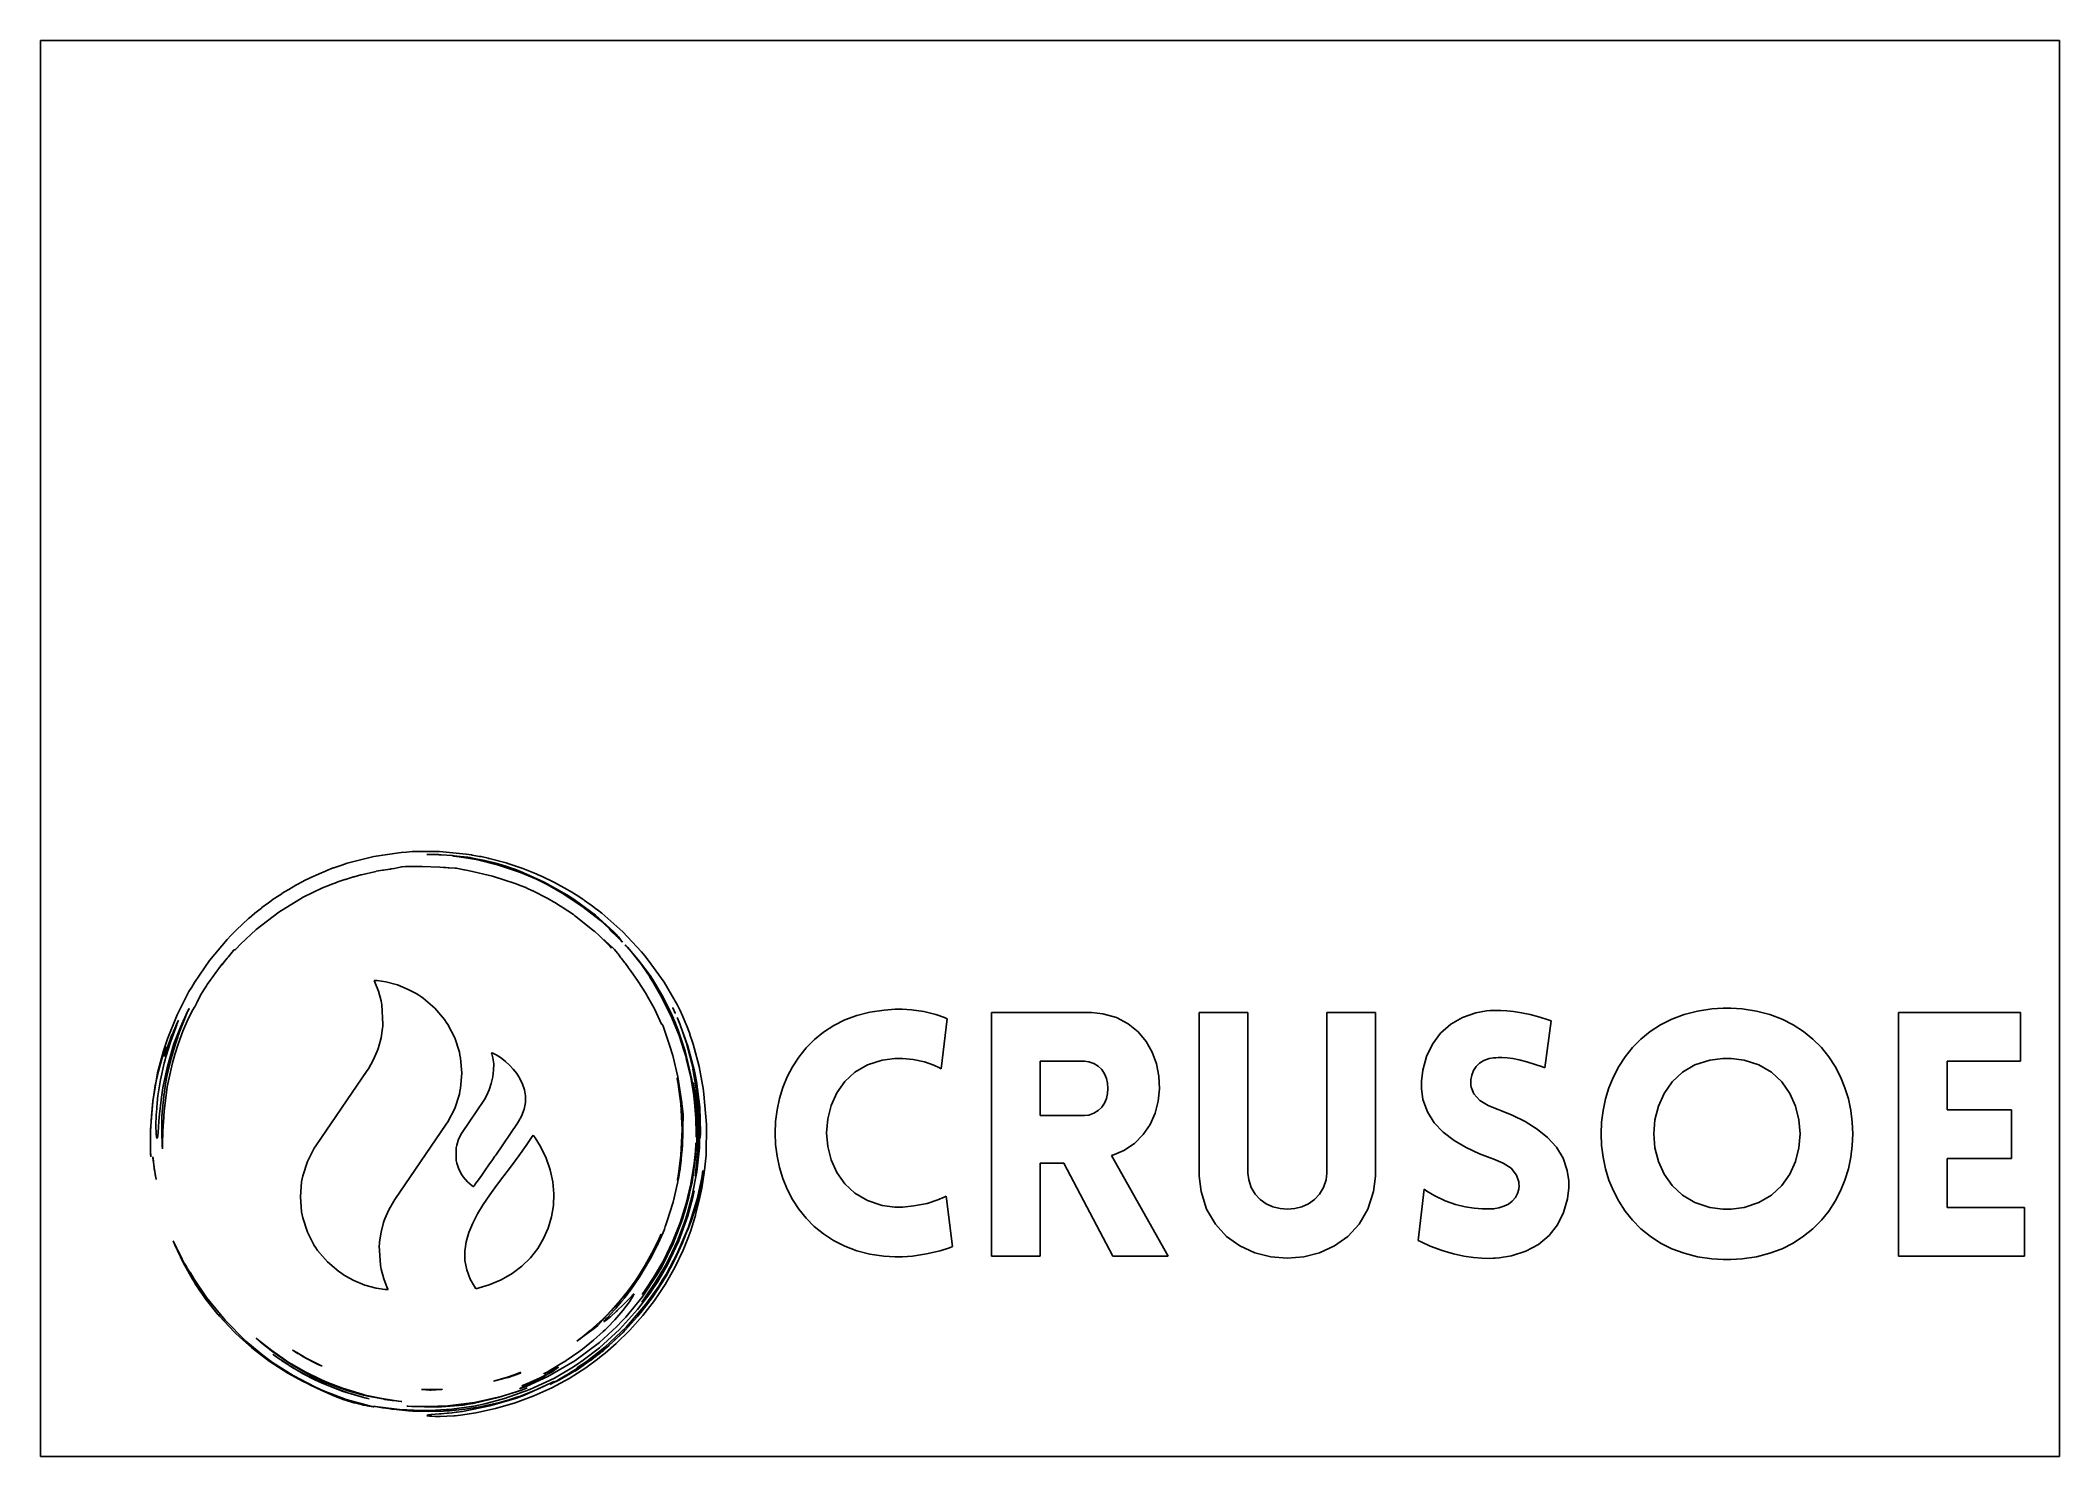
# Model space of a CAD drawing. Extents: x 0 to 822, y -1 to 576.
import ezdxf

# ---------------------------------------------------------------- set-up
doc = ezdxf.new("R2010")
doc.units = 0
doc.layers.get('0').update_dxf_attribs({"linetype": 'CONTINUOUS'})

msp = doc.modelspace()

# ---------------------------------------------------------------- linework, layer by layer
at = {"color": 7}
for p, q in [((0, 575.522), (822.325, 575.522)), ((0, -1.3712), (0, 575.522)), ((822.325, 575.522), (822.325, -1.3712)), ((822.325, -1.3712), (0, -1.3712))]:
    msp.add_line(p, q, dxfattribs=at)
at = {"color": 0}
for p, q in [((119.53, 238.493), (119.261, 238.403)), ((122.739, 239.605), (119.53, 238.493)), ((124.882, 240.336), (122.739, 239.605)), ((135.826, 243.09), (124.882, 240.336)), ((146.936, 244.73), (135.826, 243.09)), ((145.342, 238.471), (146.461, 238.713)), ((146.461, 238.713), (147.107, 238.843)), ((149.163, 244.901), (146.936, 244.73)), ((147.107, 238.843), (147.325, 238.87)), ((147.325, 238.87), (148.655, 238.946)), ((148.655, 238.946), (155.415, 239.043)), ((151.39, 245.069), (149.163, 244.901)), ((162.49, 245.118), (151.39, 245.069)), ((155.415, 239.043), (162.633, 238.734)), ((157.428, 243.91), (157.868, 243.911)), ((157.864, 243.9), (157.428, 243.91)), ((162.29, 243.796), (157.864, 243.9)), ((157.868, 243.911), (162.31, 243.832)), ((162.738, 243.785), (162.29, 243.796)), ((162.31, 243.832), (162.757, 243.821)), ((173.422, 244.08), (162.49, 245.118)), ((162.633, 238.734), (164.192, 238.607)), ((163.184, 243.762), (162.738, 243.785)), ((162.757, 243.821), (163.204, 243.797)), ((167.674, 243.448), (163.184, 243.762)), ((163.204, 243.797), (167.677, 243.453)), ((164.192, 238.607), (164.312, 238.606)), ((164.312, 238.606), (165.1, 238.573)), ((165.1, 238.573), (166.082, 238.519)), ((166.082, 238.519), (166.302, 238.507)), ((166.302, 238.507), (166.519, 238.494)), ((166.519, 238.494), (168.899, 238.366)), ((168.125, 243.418), (167.674, 243.448)), ((167.677, 243.453), (168.125, 243.418)), ((168.125, 243.418), (168.491, 243.388)), ((168.46, 243.388), (168.125, 243.418)), ((170.561, 242.962), (168.254, 243.221)), ((168.254, 243.221), (168.579, 243.185)), ((171.782, 242.969), (168.46, 243.388)), ((168.491, 243.388), (172.134, 242.956)), ((168.579, 243.185), (169.558, 243.087)), ((169.558, 243.087), (170.576, 243.003)), ((177.44, 241.795), (170.561, 242.962)), ((170.576, 243.003), (171.398, 242.955)), ((171.398, 242.955), (171.934, 242.934)), ((172.113, 242.929), (171.782, 242.969)), ((171.934, 242.934), (172.113, 242.929)), ((172.134, 242.956), (172.495, 242.915)), ((172.495, 242.915), (172.602, 242.911)), ((172.602, 242.911), (173.816, 242.819)), ((175.566, 243.702), (173.422, 244.08)), ((173.816, 242.819), (173.961, 242.802)), ((173.961, 242.802), (174.104, 242.783)), ((174.104, 242.783), (174.917, 242.635)), ((174.917, 242.635), (175.891, 242.423)), ((175.865, 243.649), (175.566, 243.702)), ((178.853, 243.122), (175.865, 243.649)), ((175.891, 242.423), (176.116, 242.372)), ((176.116, 242.372), (177.337, 242.17)), ((177.337, 242.17), (180.983, 241.443)), ((186.546, 239.58), (177.44, 241.795)), ((179.152, 243.068), (178.853, 243.122)), ((179.45, 243.016), (179.152, 243.068)), ((182.398, 242.356), (179.45, 243.016)), ((180.983, 241.443), (185.521, 240.351)), ((182.693, 242.291), (182.398, 242.356)), ((183.285, 242.17), (182.693, 242.291)), ((189.086, 240.623), (183.285, 242.17)), ((185.521, 240.351), (189.619, 239.142)), ((195.489, 236.575), (186.546, 239.58)), ((189.664, 240.465), (189.086, 240.623)), ((189.619, 239.142), (192.293, 238.216)), ((190.806, 240.112), (189.664, 240.465)), ((196.441, 238.197), (190.806, 240.112)), ((104.097, 231.425), (101.171, 229.705)), ((107.104, 233.004), (104.097, 231.425)), ((107.039, 226.461), (114.954, 230.317)), ((107.353, 233.138), (107.104, 233.004)), ((109.883, 234.407), (107.353, 233.138)), ((110.144, 234.521), (109.883, 234.407)), ((113.228, 235.949), (110.144, 234.521)), ((113.484, 236.07), (113.228, 235.949)), ((116.105, 237.143), (113.484, 236.07)), ((114.954, 230.317), (117.677, 231.389)), ((116.367, 237.251), (116.105, 237.143)), ((116.63, 237.355), (116.367, 237.251)), ((119.261, 238.403), (116.63, 237.355)), ((117.677, 231.389), (117.949, 231.495)), ((117.949, 231.495), (120.656, 232.549)), ((120.656, 232.549), (120.926, 232.654)), ((120.926, 232.654), (121.2, 232.747)), ((121.2, 232.747), (123.939, 233.657)), ((123.939, 233.657), (124.214, 233.748)), ((124.214, 233.748), (125.849, 234.294)), ((125.849, 234.294), (127.506, 234.757)), ((127.506, 234.757), (127.781, 234.834)), ((127.781, 234.834), (130.532, 235.599)), ((130.532, 235.599), (130.806, 235.675)), ((130.806, 235.675), (131.277, 235.789)), ((131.277, 235.789), (136.069, 236.9)), ((136.069, 236.9), (136.557, 237.003)), ((136.557, 237.003), (136.802, 237.047)), ((136.802, 237.047), (139.276, 237.479)), ((139.276, 237.479), (139.525, 237.521)), ((139.525, 237.521), (139.773, 237.565)), ((139.773, 237.565), (142.294, 237.958)), ((142.294, 237.958), (142.55, 237.982)), ((142.55, 237.982), (142.918, 238.026)), ((142.918, 238.026), (144.02, 238.206)), ((144.02, 238.206), (145.342, 238.471)), ((168.899, 238.366), (169.142, 238.344)), ((169.142, 238.344), (169.426, 238.281)), ((169.426, 238.281), (172.442, 237.649)), ((172.442, 237.649), (172.761, 237.588)), ((172.761, 237.588), (174.699, 237.287)), ((174.699, 237.287), (184.19, 235.103)), ((184.19, 235.103), (193.369, 232.088)), ((192.293, 238.216), (193.168, 237.866)), ((193.168, 237.866), (195.238, 237.083)), ((193.369, 232.088), (195.153, 231.372)), ((195.153, 231.372), (195.145, 231.407)), ((195.145, 231.407), (195.367, 231.319)), ((195.238, 237.083), (205.136, 232.614)), ((195.367, 231.319), (197.645, 230.412)), ((202.058, 233.819), (195.489, 236.575)), ((201.936, 236.014), (196.441, 238.197)), ((197.645, 230.412), (197.878, 230.318)), ((197.878, 230.318), (198.106, 230.214)), ((203.008, 235.528), (201.936, 236.014)), ((204.185, 232.771), (202.058, 233.819)), ((204.091, 235.064), (203.008, 235.528)), ((209.357, 232.499), (204.091, 235.064)), ((206.321, 231.72), (204.185, 232.771)), ((205.136, 232.614), (214.391, 227.458)), ((212.551, 228.195), (206.321, 231.72)), ((214.463, 229.7), (209.357, 232.499)), ((89.9873, 222.092), (87.3608, 219.976)), ((90.2049, 222.269), (89.9873, 222.092)), ((92.4719, 223.938), (90.2049, 222.269)), ((92.698, 224.106), (92.4719, 223.938)), ((92.928, 224.269), (92.698, 224.106)), ((95.214, 225.918), (92.928, 224.269)), ((95.4525, 226.068), (95.214, 225.918)), ((98.2832, 227.93), (95.4525, 226.068)), ((97.0926, 220.39), (107.039, 226.461)), ((98.516, 228.09), (98.2832, 227.93)), ((100.928, 229.562), (98.516, 228.09)), ((101.171, 229.705), (100.928, 229.562)), ((198.106, 230.214), (200.43, 229.14)), ((200.43, 229.14), (200.667, 229.03)), ((200.667, 229.03), (201.145, 228.822)), ((201.145, 228.822), (205.907, 226.379)), ((205.907, 226.379), (206.392, 226.128)), ((206.392, 226.128), (206.634, 226.004)), ((206.634, 226.004), (208.999, 224.616)), ((208.999, 224.616), (209.238, 224.478)), ((209.238, 224.478), (209.473, 224.335)), ((209.473, 224.335), (211.837, 222.917)), ((211.837, 222.917), (212.065, 222.758)), ((212.065, 222.758), (212.524, 222.454)), ((212.524, 222.454), (214.817, 220.945)), ((220.533, 222.904), (212.551, 228.195)), ((214.391, 227.458), (216.138, 226.332)), ((215.466, 229.12), (214.463, 229.7)), ((215.711, 228.967), (215.466, 229.12)), ((218.164, 227.437), (215.711, 228.967)), ((216.138, 226.332), (217.886, 225.209)), ((217.886, 225.209), (226.053, 219.147)), ((218.409, 227.284), (218.164, 227.437)), ((219.876, 226.362), (218.409, 227.284)), ((221.295, 225.381), (219.876, 226.362)), ((228.065, 216.946), (220.533, 222.904)), ((221.531, 225.218), (221.295, 225.381)), ((223.894, 223.587), (221.531, 225.218)), ((224.13, 223.423), (223.894, 223.587)), ((224.357, 223.25), (224.13, 223.423)), ((226.635, 221.521), (224.357, 223.25)), ((82.2868, 215.565), (79.8862, 213.228)), ((84.799, 217.793), (82.2868, 215.565)), ((85.0071, 217.981), (84.799, 217.793)), ((87.1375, 219.805), (85.0071, 217.981)), ((87.3608, 219.976), (87.1375, 219.805)), ((87.9105, 213.298), (97.0926, 220.39)), ((214.817, 220.945), (217.049, 219.393)), ((217.049, 219.393), (217.479, 219.067)), ((217.479, 219.067), (218.21, 218.543)), ((218.21, 218.543), (224.914, 213.251)), ((226.053, 219.147), (233.381, 212.54)), ((226.862, 221.349), (226.635, 221.521)), ((228.679, 219.964), (226.862, 221.349)), ((233.407, 212.076), (228.065, 216.946)), ((237.141, 212.46), (228.679, 219.964)), ((76.0028, 209.24), (68.931, 200.757)), ((77.5353, 210.852), (76.0028, 209.24)), ((77.7215, 211.06), (77.5353, 210.852)), ((79.6865, 213.034), (77.7215, 211.06)), ((79.5666, 205.306), (81.5428, 207.407)), ((79.8862, 213.228), (79.6865, 213.034)), ((81.5428, 207.407), (87.9105, 213.298)), ((224.914, 213.251), (225.517, 212.736)), ((225.517, 212.736), (225.531, 212.724)), ((225.531, 212.724), (225.673, 212.6)), ((225.673, 212.6), (225.688, 212.587)), ((225.688, 212.587), (225.694, 212.583)), ((225.694, 212.583), (225.735, 212.546)), ((225.735, 212.546), (225.739, 212.542)), ((225.739, 212.542), (227.514, 210.931)), ((227.514, 210.931), (229.212, 209.237)), ((229.212, 209.237), (230.911, 207.542)), ((229.727, 209.003), (229.483, 209.236)), ((229.483, 209.236), (229.891, 208.864)), ((230.941, 207.841), (229.727, 209.003)), ((229.891, 208.864), (231.774, 207.125)), ((230.911, 207.542), (231.051, 207.4)), ((232.085, 206.746), (230.941, 207.841)), ((231.051, 207.4), (232.402, 205.925)), ((234.428, 210.884), (231.626, 213.429)), ((231.626, 213.429), (231.793, 213.283)), ((231.774, 207.125), (233.425, 205.578)), ((231.793, 213.283), (232.296, 212.845)), ((232.296, 206.544), (232.085, 206.746)), ((232.293, 206.503), (232.296, 206.544)), ((232.314, 206.258), (232.293, 206.503)), ((232.296, 212.845), (233.19, 212.062)), ((232.472, 205.884), (232.314, 206.258)), ((232.402, 205.925), (232.538, 205.777)), ((232.538, 205.777), (232.472, 205.884)), ((233.19, 212.062), (234.169, 211.195)), ((233.381, 212.54), (234.707, 211.145)), ((235.09, 210.358), (233.407, 212.076)), ((234.169, 211.195), (234.862, 210.57)), ((234.655, 210.666), (234.428, 210.884)), ((236.89, 208.434), (234.655, 210.666)), ((234.707, 211.145), (234.9, 210.934)), ((234.862, 210.57), (235.09, 210.358)), ((234.9, 210.934), (235.481, 210.297)), ((235.206, 210.246), (235.09, 210.358)), ((235.09, 210.358), (235.257, 210.18)), ((235.56, 209.914), (235.206, 210.246)), ((235.257, 210.18), (236.944, 208.39)), ((235.481, 210.297), (235.988, 209.721)), ((235.942, 209.564), (235.56, 209.914)), ((236.206, 209.34), (235.942, 209.564)), ((235.988, 209.721), (236.258, 209.39)), ((236.321, 209.273), (236.206, 209.34)), ((236.258, 209.39), (236.321, 209.273)), ((237.115, 208.209), (236.89, 208.434)), ((236.944, 208.39), (237.115, 208.209)), ((244.777, 204.29), (237.141, 212.46)), ((238.465, 206.76), (238.208, 207.045)), ((238.208, 207.045), (239.118, 206.084)), ((240.979, 203.83), (238.465, 206.76)), ((239.118, 206.084), (243.485, 201.057)), ((68.931, 200.757), (62.7214, 191.776)), ((71.5176, 195.857), (72.686, 197.469)), ((72.686, 197.469), (73.7443, 198.93)), ((73.7443, 198.93), (74.0971, 199.416)), ((73.8533, 198.839), (74.0061, 199.061)), ((73.9069, 198.927), (73.8533, 198.839)), ((74.0904, 199.263), (73.9069, 198.927)), ((74.0061, 199.061), (74.9268, 200.291)), ((74.0971, 199.416), (74.0904, 199.263)), ((74.0971, 199.416), (74.0971, 199.416)), ((74.9268, 200.291), (76.0056, 201.608)), ((76.0056, 201.608), (76.2399, 201.871)), ((76.2399, 201.871), (76.4688, 202.139)), ((76.4688, 202.139), (77.585, 203.485)), ((77.585, 203.485), (78.6183, 204.767)), ((78.6183, 204.767), (78.8088, 205)), ((78.8088, 205), (78.8529, 205.002)), ((78.8529, 205.002), (79.1009, 205.048)), ((79.1009, 205.048), (79.4646, 205.233)), ((79.4646, 205.233), (79.5666, 205.306)), ((233.425, 205.578), (233.718, 205.303)), ((233.718, 205.303), (233.831, 205.16)), ((233.831, 205.16), (235.013, 203.695)), ((235.013, 203.695), (235.131, 203.539)), ((235.131, 203.539), (235.248, 203.385)), ((235.248, 203.385), (236.451, 201.796)), ((236.451, 201.796), (236.575, 201.632)), ((236.575, 201.632), (236.699, 201.471)), ((236.699, 201.471), (237.98, 199.817)), ((237.98, 199.817), (238.111, 199.648)), ((238.111, 199.648), (238.235, 199.474)), ((238.235, 199.474), (239.509, 197.696)), ((239.509, 197.696), (239.639, 197.514)), ((239.639, 197.514), (240.316, 196.65)), ((241.234, 203.539), (240.979, 203.83)), ((241.57, 203.144), (241.234, 203.539)), ((244.776, 199.061), (241.57, 203.144)), ((243.485, 201.057), (247.554, 195.694)), ((245.099, 198.654), (244.776, 199.061)), ((246.18, 202.572), (244.777, 204.29)), ((245.397, 198.229), (245.099, 198.654)), ((248.386, 193.982), (245.397, 198.229)), ((247.583, 200.855), (246.18, 202.572)), ((253.967, 191.9), (247.583, 200.855)), ((61.6218, 189.913), (60.5208, 188.051)), ((62.7214, 191.776), (61.6218, 189.913)), ((65.8495, 187.67), (66.8031, 189.162)), ((66.8031, 189.162), (67.6684, 190.439)), ((67.6684, 190.439), (67.8229, 190.675)), ((67.8229, 190.675), (67.9813, 190.909)), ((67.9813, 190.909), (69.4588, 193.027)), ((69.4588, 193.027), (69.6129, 193.226)), ((69.6129, 193.226), (69.8391, 193.538)), ((69.8391, 193.538), (70.5185, 194.477)), ((70.5185, 194.477), (71.5176, 195.857)), ((137.093, 192.546), (135.877, 192.63)), ((135.877, 192.63), (136.226, 191.903)), ((136.226, 191.903), (137.67, 188.166)), ((140.72, 191.992), (137.093, 192.546)), ((145.368, 190.766), (140.72, 191.992)), ((149.818, 188.952), (145.368, 190.766)), ((240.316, 196.65), (243.491, 192.17)), ((243.491, 192.17), (246.447, 187.533)), ((247.554, 195.694), (248.314, 194.565)), ((249.379, 192.041), (248.174, 193.895)), ((248.174, 193.895), (248.321, 193.692)), ((248.314, 194.565), (249.235, 193.176)), ((248.321, 193.692), (249.87, 191.493)), ((248.672, 193.548), (248.386, 193.982)), ((250.351, 190.923), (248.672, 193.548)), ((249.235, 193.176), (253.448, 186.013)), ((252.732, 186.298), (249.379, 192.041)), ((249.87, 191.493), (250.031, 191.258)), ((250.031, 191.258), (250.194, 191.025)), ((250.194, 191.025), (251.813, 188.527)), ((251.19, 189.609), (250.351, 190.923)), ((251.967, 188.258), (251.19, 189.609)), ((259.453, 182.507), (253.967, 191.9)), ((60.5208, 188.051), (55.681, 178.521)), ((60.5275, 181.058), (59.9253, 179.746)), ((59.975, 179.99), (60.5882, 181.187)), ((60.5882, 181.187), (60.5275, 181.058)), ((62.067, 180.578), (62.7683, 181.734)), ((62.7683, 181.734), (62.8495, 181.892)), ((62.8495, 181.892), (63.6626, 183.44)), ((63.6626, 183.44), (63.7438, 183.593)), ((63.7438, 183.593), (63.9078, 183.906)), ((63.9078, 183.906), (65.4763, 187.012)), ((65.4763, 187.012), (65.6512, 187.325)), ((65.6512, 187.325), (65.8495, 187.67)), ((137.67, 188.166), (138.715, 184.297)), ((138.715, 184.297), (138.864, 183.504)), ((138.864, 183.504), (139.012, 182.711)), ((139.012, 182.711), (139.456, 174.72)), ((153.049, 187.214), (149.818, 188.952)), ((154.073, 186.549), (153.049, 187.214)), ((154.908, 186.004), (154.073, 186.549)), ((155.942, 185.315), (154.908, 186.004)), ((160.601, 181.351), (155.942, 185.315)), ((164.575, 176.7), (160.601, 181.351)), ((246.447, 187.533), (247.016, 186.591)), ((247.016, 186.591), (247.279, 186.107)), ((247.279, 186.107), (249.932, 181.277)), ((249.932, 181.277), (250.166, 180.777)), ((251.813, 188.527), (251.967, 188.258)), ((256.726, 178.373), (252.732, 186.298)), ((253.448, 186.013), (257.127, 178.602)), ((257.58, 181.379), (257.479, 181.579)), ((257.479, 181.579), (257.581, 181.376)), ((258.514, 179.31), (257.58, 181.379)), ((257.581, 181.376), (258.514, 179.309)), ((260.408, 180.571), (259.453, 182.507)), ((674.843, 180.111), (680.646, 180.967)), ((680.646, 180.967), (685.303, 181.26)), ((685.303, 181.26), (686.851, 181.26)), ((686.851, 181.26), (688.404, 181.26)), ((688.404, 181.26), (693.057, 180.967)), ((693.057, 180.967), (698.863, 180.111)), ((55.681, 178.521), (51.7246, 168.785)), ((55.1889, 173.481), (53.1357, 167.837)), ((54.9797, 173.164), (53.8565, 170.583)), ((54.4132, 166.766), (57.0329, 173.58)), ((54.5028, 172.529), (54.5786, 172.701)), ((54.5786, 172.701), (54.7303, 173.046)), ((54.664, 172.397), (55.039, 173.241)), ((54.7303, 173.046), (55.4344, 174.686)), ((55.0855, 173.419), (54.9797, 173.164)), ((55.039, 173.241), (55.451, 174.167)), ((55.1917, 173.674), (55.0855, 173.419)), ((55.5886, 174.475), (55.1889, 173.481)), ((56.1467, 176.152), (55.1917, 173.674)), ((55.4344, 174.686), (56.104, 176.137)), ((55.451, 174.167), (55.5886, 174.475)), ((56.104, 176.137), (56.2391, 176.386)), ((56.2391, 176.386), (56.1467, 176.152)), ((57.7398, 174.436), (56.7009, 171.615)), ((57.0329, 173.58), (59.975, 179.99)), ((57.8432, 174.716), (57.7398, 174.436)), ((57.9575, 174.992), (57.8432, 174.716)), ((59.0903, 177.723), (57.9575, 174.992)), ((57.967, 171.952), (60.1761, 176.977)), ((59.2032, 177.993), (59.0903, 177.723)), ((59.2586, 178.129), (59.2032, 177.993)), ((59.811, 179.48), (59.2586, 178.129)), ((59.866, 179.614), (59.811, 179.48)), ((59.9253, 179.746), (59.866, 179.614)), ((60.1761, 176.977), (62.067, 180.578)), ((139.335, 173.111), (138.723, 169.151)), ((139.396, 173.915), (139.335, 173.111)), ((139.456, 174.72), (139.396, 173.915)), ((165.267, 175.667), (164.575, 176.7)), ((165.959, 174.633), (165.267, 175.667)), ((168.743, 169.187), (165.959, 174.633)), ((250.166, 180.777), (251.643, 177.81)), ((251.643, 177.81), (252.973, 174.768)), ((252.973, 174.768), (253.016, 174.697)), ((253.016, 174.697), (253.172, 174.493)), ((253.172, 174.493), (253.239, 174.526)), ((253.239, 174.526), (253.243, 174.702)), ((253.242, 174.825), (253.255, 174.851)), ((253.243, 174.702), (253.242, 174.825)), ((253.255, 174.851), (253.626, 173.95)), ((253.626, 173.95), (256.76, 164.658)), ((260.098, 170.157), (256.726, 178.373)), ((257.127, 178.602), (257.781, 177.087)), ((257.781, 177.087), (257.857, 176.921)), ((257.857, 176.921), (258.586, 175.231)), ((258.604, 179.101), (258.514, 179.31)), ((258.514, 179.309), (258.604, 179.101)), ((258.586, 175.231), (258.658, 175.06)), ((258.658, 175.06), (259.784, 172.302)), ((260.382, 174.965), (259.276, 177.551)), ((259.276, 177.551), (260.085, 175.667)), ((260.085, 175.667), (263.642, 165.857)), ((263.183, 166.988), (260.382, 174.965)), ((260.493, 180.387), (260.408, 180.571)), ((261.489, 178.229), (260.493, 180.387)), ((261.603, 177.985), (261.489, 178.229)), ((261.658, 177.863), (261.603, 177.985)), ((262.237, 176.572), (261.658, 177.863)), ((262.298, 176.437), (262.237, 176.572)), ((262.352, 176.299), (262.298, 176.437)), ((262.917, 174.863), (262.352, 176.299)), ((262.976, 174.713), (262.917, 174.863)), ((263.091, 174.414), (262.976, 174.713)), ((264.319, 171.235), (263.091, 174.414)), ((318.939, 171.54), (323.077, 174.228)), ((323.077, 174.228), (327.609, 176.512)), ((327.609, 176.512), (332.534, 178.351)), ((332.534, 178.351), (337.854, 179.711)), ((337.854, 179.711), (343.564, 180.555)), ((343.564, 180.555), (348.143, 180.843)), ((348.143, 180.843), (349.67, 180.843)), ((349.67, 180.843), (350.957, 180.843)), ((350.957, 180.843), (354.82, 180.607)), ((354.82, 180.607), (359.826, 179.889)), ((359.826, 179.889), (364.649, 178.676)), ((364.649, 178.676), (368.131, 177.451)), ((369.252, 176.955), (366.889, 156.542)), ((368.131, 177.451), (369.252, 176.955)), ((387.304, 80.3053), (387.304, 179.593)), ((387.304, 179.593), (426.466, 179.593)), ((426.466, 179.593), (428.032, 179.593)), ((428.032, 179.593), (432.731, 179.032)), ((432.731, 179.032), (438.249, 177.435)), ((438.249, 177.435), (443.015, 174.937)), ((443.015, 174.937), (447.026, 171.672)), ((471.879, 114.883), (471.879, 179.593)), ((471.879, 179.593), (491.737, 179.593)), ((491.737, 179.593), (491.737, 115.022)), ((523.956, 115.022), (523.956, 179.593)), ((523.956, 179.593), (543.676, 179.593)), ((543.676, 179.593), (543.676, 114.883)), ((570.251, 171.089), (574.336, 174.738)), ((574.336, 174.738), (579.12, 177.551)), ((579.12, 177.551), (584.525, 179.432)), ((584.525, 179.432), (588.98, 180.213)), ((588.98, 180.213), (590.476, 180.287)), ((590.476, 180.287), (590.977, 180.315)), ((590.977, 180.315), (592.49, 180.371)), ((592.49, 180.371), (594.709, 180.38)), ((594.709, 180.38), (597.186, 180.264)), ((597.186, 180.264), (599.969, 179.976)), ((599.969, 179.976), (603.112, 179.466)), ((603.112, 179.466), (606.665, 178.688)), ((606.665, 178.688), (610.676, 177.589)), ((610.676, 177.589), (614.073, 176.512)), ((615.195, 176.121), (612.694, 156.959)), ((614.073, 176.512), (615.195, 176.121)), ((655.623, 171.817), (659.829, 174.546)), ((659.829, 174.546), (664.432, 176.863)), ((664.432, 176.863), (669.438, 178.732)), ((669.438, 178.732), (674.843, 180.111)), ((698.863, 180.111), (704.268, 178.732)), ((704.268, 178.732), (709.274, 176.863)), ((709.274, 176.863), (713.878, 174.546)), ((713.878, 174.546), (718.079, 171.817)), ((756.705, 80.3053), (756.705, 179.593)), ((756.705, 179.593), (806.422, 179.593)), ((806.422, 179.593), (806.422, 159.735)), ((49.59, 161.04), (50.7284, 164.48)), ((51.066, 166.82), (50.0835, 163.919)), ((51.1598, 165.606), (50.3135, 161.612)), ((50.7284, 164.48), (51.1598, 165.606)), ((51.7246, 168.785), (51.066, 166.82)), ((53.1357, 167.837), (51.1542, 161.539)), ((51.3362, 164.356), (52.5431, 167.66)), ((52.5431, 167.66), (52.8313, 168.38)), ((52.8313, 168.38), (52.8987, 168.562)), ((52.8987, 168.562), (53.5905, 170.39)), ((54.9988, 166.718), (53.2613, 160.763)), ((53.5065, 163.966), (53.9627, 165.365)), ((53.5905, 170.39), (53.6607, 170.574)), ((53.6607, 170.574), (53.7379, 170.754)), ((53.7379, 170.754), (54.5028, 172.529)), ((53.745, 170.323), (53.8812, 170.632)), ((53.8565, 170.583), (53.745, 170.323)), ((53.8812, 170.632), (54.2907, 171.555)), ((53.9627, 165.365), (54.4132, 166.766)), ((54.2907, 171.555), (54.664, 172.397)), ((54.7673, 162.413), (56.0599, 166.634)), ((55.4013, 167.877), (54.9988, 166.718)), ((55.4468, 168.023), (55.4013, 167.877)), ((55.9153, 169.478), (55.4468, 168.023)), ((55.9622, 169.623), (55.9153, 169.478)), ((56.0144, 169.766), (55.9622, 169.623)), ((56.5436, 171.188), (56.0144, 169.766)), ((56.0599, 166.634), (57.967, 171.952)), ((56.5961, 171.33), (56.5436, 171.188)), ((56.7009, 171.615), (56.5961, 171.33)), ((137.436, 164.514), (137.168, 163.752)), ((137.702, 165.276), (137.436, 164.514)), ((138.723, 169.151), (137.702, 165.276)), ((170.633, 163.369), (168.743, 169.187)), ((256.76, 164.658), (257.033, 163.712)), ((259.784, 172.302), (262.574, 163.778)), ((262.21, 163.827), (260.098, 170.157)), ((266.019, 156.192), (263.183, 166.988)), ((263.642, 165.857), (266.39, 155.647)), ((264.442, 170.898), (264.319, 171.235)), ((264.553, 170.557), (264.442, 170.898)), ((265.72, 167.019), (264.553, 170.557)), ((265.841, 166.654), (265.72, 167.019)), ((266.296, 165.188), (265.841, 166.654)), ((268.242, 157.537), (266.296, 165.188)), ((308.884, 161.405), (311.842, 165.092)), ((311.842, 165.092), (315.193, 168.482)), ((315.193, 168.482), (318.939, 171.54)), ((447.026, 171.672), (450.286, 167.772)), ((450.286, 167.772), (452.794, 163.373)), ((564.483, 161.659), (566.942, 166.697)), ((566.942, 166.697), (570.251, 171.089)), ((645.418, 161.528), (648.42, 165.269)), ((648.42, 165.269), (651.824, 168.712)), ((651.824, 168.712), (655.623, 171.817)), ((718.079, 171.817), (721.882, 168.712)), ((721.882, 168.712), (725.286, 165.269)), ((725.286, 165.269), (728.289, 161.528)), ((50.0835, 163.919), (47.7573, 155.005)), ((48.102, 155.685), (49.59, 161.04)), ((50.4444, 158.893), (48.9631, 152.17)), ((50.1001, 150.152), (51.5814, 156.963)), ((50.3135, 161.612), (50.443, 161.906)), ((50.443, 161.906), (51.3362, 164.356)), ((50.7905, 160.218), (50.4444, 158.893)), ((51.1542, 161.539), (50.7905, 160.218)), ((51.5814, 156.963), (53.5065, 163.966)), ((51.6421, 149.26), (53.818, 159.068)), ((53.2613, 160.763), (51.8047, 154.667)), ((53.818, 159.068), (54.3775, 160.995)), ((54.3775, 160.995), (54.7673, 162.413)), ((133.57, 156.604), (133.117, 155.936)), ((135.558, 160.084), (133.57, 156.604)), ((137.168, 163.752), (135.558, 160.084)), ((170.877, 162.15), (170.633, 163.369)), ((171.119, 160.93), (170.877, 162.15)), ((171.607, 154.832), (171.119, 160.93)), ((183.819, 163.116), (183.648, 163.125)), ((183.648, 163.125), (183.878, 162.643)), ((184.324, 162.949), (183.819, 163.116)), ((183.878, 162.643), (184.322, 161.075)), ((184.322, 161.075), (184.61, 158.681)), ((185.309, 162.491), (184.324, 162.949)), ((184.61, 158.681), (184.555, 156.061)), ((186.537, 161.767), (185.309, 162.491)), ((187.942, 160.789), (186.537, 161.767)), ((189.455, 159.573), (187.942, 160.789)), ((191.013, 158.133), (189.455, 159.573)), ((192.546, 156.48), (191.013, 158.133)), ((193.989, 154.631), (192.546, 156.48)), ((257.033, 163.712), (257.547, 162.021)), ((257.547, 162.021), (259.621, 153.384)), ((262.795, 161.683), (262.21, 163.827)), ((262.574, 163.778), (265.271, 152.215)), ((263.192, 160.255), (262.795, 161.683)), ((264.867, 153.024), (263.192, 160.255)), ((265.874, 155.829), (265.764, 156.391)), ((265.764, 156.391), (266.08, 154.894)), ((269.678, 150.046), (268.242, 157.537)), ((304.149, 153.296), (306.32, 157.462)), ((306.32, 157.462), (308.884, 161.405)), ((336.775, 158.246), (331.707, 155.259)), ((342.761, 160.167), (336.775, 158.246)), ((347.942, 160.846), (342.761, 160.167)), ((349.67, 160.846), (347.942, 160.846)), ((351.119, 160.846), (349.67, 160.846)), ((355.466, 160.448), (351.119, 160.846)), ((360.101, 159.424), (355.466, 160.448)), ((363.827, 158.035), (360.101, 159.424)), ((366.134, 156.934), (363.827, 158.035)), ((366.889, 156.542), (366.134, 156.934)), ((366.889, 156.542), (366.889, 156.542)), ((407.162, 159.735), (407.162, 137.517)), ((424.663, 159.735), (407.162, 159.735)), ((425.252, 159.735), (424.663, 159.735)), ((427.03, 159.486), (425.252, 159.735)), ((429.08, 158.782), (427.03, 159.486)), ((430.816, 157.686), (429.08, 158.782)), ((432.237, 156.264), (430.816, 157.686)), ((433.345, 154.583), (432.237, 156.264)), ((452.794, 163.373), (454.547, 158.608)), ((454.547, 158.608), (455.542, 153.609)), ((562.949, 156.067), (564.483, 161.659)), ((584.676, 157.497), (583.629, 155.862)), ((586.077, 158.892), (584.676, 157.497)), ((587.83, 159.994), (586.077, 158.892)), ((589.947, 160.757), (587.83, 159.994)), ((591.799, 161.089), (589.947, 160.757)), ((592.42, 161.124), (591.799, 161.089)), ((592.744, 161.139), (592.42, 161.124)), ((593.718, 161.168), (592.744, 161.139)), ((595.334, 161.157), (593.718, 161.168)), ((597.285, 161.04), (595.334, 161.157)), ((599.588, 160.76), (597.285, 161.04)), ((602.262, 160.267), (599.588, 160.76)), ((605.328, 159.505), (602.262, 160.267)), ((608.799, 158.419), (605.328, 159.505)), ((611.731, 157.35), (608.799, 158.419)), ((612.694, 156.959), (611.731, 157.35)), ((640.613, 153.296), (642.814, 157.523)), ((642.814, 157.523), (645.418, 161.528)), ((673.82, 158.21), (668.701, 155.182)), ((679.87, 160.157), (673.82, 158.21)), ((685.109, 160.846), (679.87, 160.157)), ((686.851, 160.846), (685.109, 160.846)), ((688.598, 160.846), (686.851, 160.846)), ((693.833, 160.157), (688.598, 160.846)), ((699.886, 158.21), (693.833, 160.157)), ((705.005, 155.182), (699.886, 158.21)), ((728.289, 161.528), (730.892, 157.523)), ((730.892, 157.523), (733.093, 153.296)), ((806.422, 159.735), (776.566, 159.735)), ((776.566, 159.735), (776.566, 139.878)), ((47.7573, 155.005), (45.7274, 143.272)), ((46.0294, 145.117), (46.8104, 149.779)), ((46.8104, 149.779), (48.102, 155.685)), ((48.9631, 152.17), (47.8786, 145.597)), ((49.7085, 147.901), (49.8669, 148.85)), ((49.8669, 148.85), (50.1001, 150.152)), ((50.3453, 139.281), (51.6421, 149.26)), ((50.7986, 149.411), (50.3671, 146.295)), ((50.8621, 149.72), (50.7986, 149.411)), ((51.5426, 153.436), (50.8621, 149.72)), ((51.8047, 154.667), (51.5426, 153.436)), ((133.117, 155.936), (112.179, 125.272)), ((170.882, 147.515), (171.123, 148.734)), ((171.123, 148.734), (171.607, 154.832)), ((183.58, 150.61), (182.743, 148.012)), ((184.197, 153.332), (183.58, 150.61)), ((184.555, 156.061), (184.197, 153.332)), ((195.275, 152.599), (193.989, 154.631)), ((196.336, 150.398), (195.275, 152.599)), ((197.106, 148.041), (196.336, 150.398)), ((197.52, 145.544), (197.106, 148.041)), ((259.357, 152.51), (259.26, 152.983)), ((259.26, 152.983), (259.774, 150.356)), ((260.212, 147.698), (259.357, 152.51)), ((259.621, 153.384), (261.01, 144.545)), ((259.774, 150.356), (260.814, 142.376)), ((266.072, 145.696), (264.867, 153.024)), ((265.271, 152.215), (266.756, 140.494)), ((266.193, 148.787), (265.843, 150.998)), ((265.843, 150.998), (266.302, 148.758)), ((266.383, 152.652), (265.874, 155.829)), ((267.804, 145.263), (266.019, 156.192)), ((266.08, 154.894), (266.894, 150.373)), ((267.264, 137.559), (266.193, 148.787)), ((266.302, 148.758), (267.262, 141.945)), ((266.9, 149.094), (266.383, 152.652)), ((266.39, 155.647), (266.796, 153.562)), ((266.796, 153.562), (267.204, 151.48)), ((266.894, 150.373), (267.693, 144.737)), ((267.016, 148.339), (266.9, 149.094)), ((267.095, 147.58), (267.016, 148.339)), ((267.204, 151.48), (268.515, 140.987)), ((269.879, 148.659), (269.678, 150.046)), ((270.254, 146.208), (269.879, 148.659)), ((300.991, 144.447), (302.373, 148.945)), ((302.373, 148.945), (304.149, 153.296)), ((327.564, 151.387), (324.339, 146.804)), ((331.707, 155.259), (327.564, 151.387)), ((434.132, 152.706), (433.345, 154.583)), ((434.605, 150.7), (434.132, 152.706)), ((434.763, 148.627), (434.605, 150.7)), ((434.605, 146.554), (434.763, 148.627)), ((455.782, 148.511), (455.267, 143.447)), ((455.542, 153.609), (455.782, 148.511)), ((562.423, 151.528), (562.949, 156.067)), ((562.423, 150.015), (562.423, 151.528)), ((562.423, 148.553), (562.423, 150.015)), ((563.051, 144.163), (562.423, 148.553)), ((582.574, 152.071), (582.521, 150.526)), ((582.521, 150.526), (582.56, 150.015)), ((582.56, 150.015), (582.651, 149.087)), ((582.926, 154.036), (582.574, 152.071)), ((582.651, 149.087), (583.727, 146.383)), ((583.629, 155.862), (582.926, 154.036)), ((637.409, 144.312), (638.81, 148.879)), ((638.81, 148.879), (640.613, 153.296)), ((664.51, 151.256), (661.254, 146.611)), ((668.701, 155.182), (664.51, 151.256)), ((709.193, 151.256), (705.005, 155.182)), ((712.452, 146.611), (709.193, 151.256)), ((733.093, 153.296), (734.893, 148.879)), ((734.893, 148.879), (736.297, 144.312)), ((45.7274, 143.272), (44.8303, 131.786)), ((45.2092, 137.277), (45.6336, 141.992)), ((45.6336, 141.992), (45.8378, 143.554)), ((45.8378, 143.554), (46.0294, 145.117)), ((47.3714, 140.43), (47.1607, 137.663)), ((47.3922, 140.72), (47.3714, 140.43)), ((47.4197, 141.011), (47.3922, 140.72)), ((47.6899, 144.035), (47.4197, 141.011)), ((47.7326, 144.347), (47.6899, 144.035)), ((47.8786, 145.597), (47.7326, 144.347)), ((48.5235, 138.227), (48.8502, 141.48)), ((48.8502, 141.48), (49.2898, 145.04)), ((49.2898, 145.04), (49.7085, 147.901)), ((50.2239, 145.364), (49.6316, 139.139)), ((50.322, 145.984), (50.2239, 145.364)), ((50.3671, 146.295), (50.322, 145.984)), ((165.974, 135.029), (168.754, 140.476)), ((168.754, 140.476), (170.64, 146.295)), ((170.64, 146.295), (170.882, 147.515)), ((180.582, 143.654), (171.774, 130.671)), ((180.903, 144.131), (180.582, 143.654)), ((181.729, 145.655), (180.903, 144.131)), ((182.743, 148.012), (181.729, 145.655)), ((195.946, 137.343), (197.006, 140.181)), ((197.006, 140.181), (197.509, 142.919)), ((197.509, 142.919), (197.52, 145.544)), ((260.3, 147.21), (260.212, 147.698)), ((260.358, 146.72), (260.3, 147.21)), ((260.945, 141.724), (260.358, 146.72)), ((260.814, 142.376), (261.342, 131.829)), ((260.992, 141.214), (260.945, 141.724)), ((261.02, 140.847), (260.992, 141.214)), ((261.01, 144.545), (261.184, 142.752)), ((261.142, 139.746), (261.02, 140.847)), ((261.184, 142.752), (261.251, 142.333)), ((261.251, 142.333), (261.755, 138.115)), ((266.234, 144.217), (266.072, 145.696)), ((266.378, 142.936), (266.234, 144.217)), ((266.894, 136.496), (266.378, 142.936)), ((266.756, 140.494), (267.123, 131.673)), ((267.505, 143.629), (267.095, 147.58)), ((267.262, 141.945), (267.889, 132.467)), ((267.818, 139.544), (267.505, 143.629)), ((267.693, 144.737), (268.224, 139.406)), ((268.496, 137.047), (267.804, 145.263)), ((268.515, 140.987), (268.818, 130.561)), ((271.256, 133.854), (270.254, 146.208)), ((299.408, 135.155), (300.002, 139.838)), ((300.002, 139.838), (300.991, 144.447)), ((322.036, 141.69), (320.654, 136.221)), ((324.339, 146.804), (322.036, 141.69)), ((430.816, 139.568), (432.237, 140.99)), ((432.237, 140.99), (433.345, 142.671)), ((433.345, 142.671), (434.132, 144.548)), ((434.132, 144.548), (434.605, 146.554)), ((455.267, 143.447), (453.986, 138.551)), ((564.836, 139.057), (563.051, 144.163)), ((583.727, 146.383), (586.186, 143.663)), ((586.186, 143.663), (589.608, 141.619)), ((589.608, 141.619), (592.638, 140.37)), ((592.638, 140.37), (593.669, 140.017)), ((593.669, 140.017), (595.101, 139.489)), ((636.411, 139.634), (637.409, 144.312)), ((658.925, 141.427), (657.528, 135.882)), ((661.254, 146.611), (658.925, 141.427)), ((714.777, 141.427), (712.452, 146.611)), ((716.174, 135.882), (714.777, 141.427)), ((736.297, 144.312), (737.295, 139.634)), ((776.566, 139.878), (802.672, 139.878)), ((802.672, 139.878), (802.672, 120.02)), ((44.8303, 131.786), (44.7834, 123.476)), ((44.909, 131.21), (45.2092, 137.277)), ((47.0807, 134.47), (47.0613, 132.376)), ((47.0613, 132.376), (47.0711, 132.009)), ((47.0711, 132.009), (47.0916, 131.532)), ((47.1442, 136.879), (47.0807, 134.47)), ((47.1579, 137.401), (47.1442, 136.879)), ((47.1607, 137.663), (47.1579, 137.401)), ((47.9446, 130.838), (48.0963, 132.851)), ((48.0963, 132.851), (48.2808, 135.332)), ((48.2808, 135.332), (48.5235, 138.227)), ((49.5169, 137.28), (49.397, 131.142)), ((49.5776, 138.52), (49.5169, 137.28)), ((49.6316, 139.139), (49.5776, 138.52)), ((49.9124, 131.434), (49.9717, 132.828)), ((49.9717, 132.828), (49.9953, 133.127)), ((49.9953, 133.127), (50.0158, 133.426)), ((50.0158, 133.426), (50.1167, 135.048)), ((50.1167, 135.048), (50.2087, 136.871)), ((50.2087, 136.871), (50.2267, 137.269)), ((50.2267, 137.269), (50.3453, 139.281)), ((144.344, 103.329), (165.283, 133.993)), ((165.283, 133.993), (165.974, 135.029)), ((185.455, 121.438), (194.262, 134.419)), ((194.262, 134.419), (194.735, 135.115)), ((194.735, 135.115), (195.946, 137.343)), ((261.342, 131.829), (260.872, 121.42)), ((261.334, 138.424), (261.142, 139.746)), ((261.521, 137.305), (261.334, 138.424)), ((261.491, 128.405), (261.669, 135.121)), ((261.632, 136.659), (261.521, 137.305)), ((261.662, 136.442), (261.632, 136.659)), ((261.669, 135.121), (261.662, 136.442)), ((261.667, 134.133), (261.666, 133.798)), ((261.666, 133.798), (261.694, 130.438)), ((261.681, 134.484), (261.667, 134.133)), ((261.747, 136.081), (261.681, 134.484)), ((261.805, 137.455), (261.747, 136.081)), ((261.755, 138.115), (261.816, 137.695)), ((261.816, 137.695), (261.805, 137.455)), ((267.074, 130.032), (266.894, 136.496)), ((267.123, 131.673), (267.049, 128.738)), ((267.299, 126.217), (267.264, 137.559)), ((267.889, 132.467), (267.681, 122.725)), ((267.849, 138.718), (267.818, 139.544)), ((267.987, 136.555), (267.849, 138.718)), ((267.969, 125.729), (267.987, 136.555)), ((268.224, 139.406), (268.491, 135.581)), ((268.621, 131.838), (268.377, 124.426)), ((268.491, 135.581), (268.556, 134.304)), ((268.556, 134.304), (268.496, 137.047)), ((268.567, 134.06), (268.556, 134.304)), ((268.556, 134.304), (268.621, 131.838)), ((268.676, 131.633), (268.567, 134.06)), ((268.687, 131.392), (268.676, 131.633)), ((271.081, 121.459), (271.256, 133.854)), ((299.207, 130.435), (299.408, 135.155)), ((320.654, 136.221), (320.194, 130.575)), ((407.162, 137.517), (424.663, 137.517)), ((424.663, 137.517), (425.252, 137.517)), ((425.252, 137.517), (427.03, 137.768)), ((427.03, 137.768), (429.08, 138.472)), ((429.08, 138.472), (430.816, 139.568)), ((451.951, 133.958), (449.153, 129.799)), ((453.986, 138.551), (451.951, 133.958)), ((567.637, 134.615), (564.836, 139.057)), ((571.309, 130.766), (567.637, 134.615)), ((595.101, 139.489), (599.331, 137.725)), ((599.331, 137.725), (604.665, 135.091)), ((604.665, 135.091), (609.536, 132.067)), ((609.536, 132.067), (613.823, 128.614)), ((635.61, 130.09), (635.808, 134.881)), ((635.808, 134.881), (636.411, 139.634)), ((657.528, 135.882), (657.063, 130.157)), ((716.64, 130.157), (716.174, 135.882)), ((737.295, 139.634), (737.898, 134.881)), ((737.898, 134.881), (738.096, 130.09)), ((44.7834, 123.476), (44.9199, 120.713)), ((44.8441, 125.605), (44.909, 131.21)), ((44.8881, 121.937), (44.8441, 125.605)), ((47.0916, 131.532), (47.1759, 130.098)), ((47.1759, 130.098), (47.3026, 128.814)), ((47.3026, 128.814), (47.4528, 128.233)), ((47.4528, 128.233), (47.6127, 128.374)), ((47.6127, 128.374), (47.6306, 128.431)), ((47.6306, 128.431), (47.698, 128.651)), ((47.698, 128.651), (47.7972, 129.345)), ((47.7972, 129.345), (47.9446, 130.838)), ((49.397, 131.142), (49.6231, 125.144)), ((49.6231, 125.144), (49.736, 123.971)), ((49.7113, 126.792), (49.7156, 127.03)), ((49.7307, 124.249), (49.7113, 126.792)), ((49.7156, 127.03), (49.7265, 127.27)), ((49.7265, 127.27), (49.8436, 129.653)), ((49.736, 123.971), (49.7307, 124.249)), ((49.8436, 129.653), (49.856, 129.899)), ((49.856, 129.899), (49.8697, 130.146)), ((49.8697, 130.146), (49.9124, 131.434)), ((111.489, 124.238), (108.715, 118.791)), ((112.179, 125.272), (111.489, 124.238)), ((169.44, 124.923), (169.34, 124.406)), ((169.34, 124.406), (169.375, 119.237)), ((169.539, 125.441), (169.44, 124.923)), ((170.321, 127.914), (169.539, 125.441)), ((171.483, 130.231), (170.321, 127.914)), ((171.774, 130.671), (171.483, 130.231)), ((194.85, 121.189), (197.838, 125.366)), ((197.838, 125.366), (200.007, 128.553)), ((200.007, 128.553), (200.703, 129.632)), ((200.703, 129.632), (201.508, 128.522)), ((201.508, 128.522), (203.668, 125.003)), ((203.668, 125.003), (205.978, 120.249)), ((260.936, 121.248), (261.491, 128.405)), ((261.517, 125.823), (261.314, 123.328)), ((261.523, 126.051), (261.517, 125.823)), ((261.535, 126.39), (261.523, 126.051)), ((261.666, 129.766), (261.535, 126.39)), ((261.68, 130.101), (261.666, 129.766)), ((261.694, 130.438), (261.68, 130.101)), ((266.273, 118.048), (266.879, 124.299)), ((266.974, 126.08), (266.791, 123.009)), ((266.879, 124.299), (266.976, 126.387)), ((266.956, 114.999), (267.969, 125.729)), ((266.969, 121.682), (267.131, 123.948)), ((266.976, 126.387), (266.974, 126.08)), ((267.049, 128.738), (267.074, 130.032)), ((267.131, 123.948), (267.299, 126.217)), ((268.377, 124.426), (267.34, 114.654)), ((268.701, 131.152), (268.687, 131.392)), ((268.716, 128.75), (268.701, 131.152)), ((268.721, 128.51), (268.716, 128.75)), ((268.818, 130.561), (268.721, 128.51)), ((299.401, 125.717), (299.207, 130.435)), ((299.989, 121.035), (299.401, 125.717)), ((320.194, 130.575), (320.654, 124.929)), ((320.654, 124.929), (322.036, 119.459)), ((445.597, 126.209), (441.272, 123.322)), ((449.153, 129.799), (445.597, 126.209)), ((575.712, 127.43), (571.309, 130.766)), ((580.704, 124.532), (575.712, 127.43)), ((586.133, 121.995), (580.704, 124.532)), ((613.823, 128.614), (617.386, 124.685)), ((617.386, 124.685), (620.092, 120.237)), ((635.808, 125.298), (635.61, 130.09)), ((636.411, 120.545), (635.808, 125.298)), ((657.063, 130.157), (657.528, 124.434)), ((657.528, 124.434), (658.925, 118.889)), ((714.777, 118.889), (716.174, 124.434)), ((716.174, 124.434), (716.64, 130.157)), ((737.898, 125.298), (737.295, 120.545)), ((738.096, 130.09), (737.898, 125.298)), ((44.9199, 120.713), (44.8881, 121.937)), ((45.8445, 120.401), (45.7951, 120.799)), ((45.7951, 120.799), (45.872, 120.08)), ((46.3338, 116.469), (45.8445, 120.401)), ((45.872, 120.08), (46.331, 116.266)), ((46.331, 116.266), (46.965, 112.284)), ((46.3832, 116.08), (46.3338, 116.469)), ((46.404, 115.886), (46.3832, 116.08)), ((46.6947, 113.957), (46.404, 115.886)), ((108.715, 118.791), (106.837, 112.974)), ((169.375, 119.237), (169.481, 118.721)), ((169.481, 118.721), (169.587, 118.205)), ((169.587, 118.205), (170.403, 115.743)), ((170.403, 115.743), (171.596, 113.441)), ((179.722, 113.26), (181.183, 115.302)), ((181.183, 115.302), (182.689, 117.435)), ((182.689, 117.435), (184.146, 119.524)), ((184.146, 119.524), (185.131, 120.959)), ((185.131, 120.959), (185.455, 121.438)), ((188.768, 113.071), (191.805, 117.095)), ((191.805, 117.095), (194.85, 121.189)), ((205.978, 120.249), (207.644, 115.419)), ((207.644, 115.419), (208.682, 110.557)), ((260.441, 115.35), (259.832, 111.829)), ((260.872, 121.42), (259.916, 113.757)), ((260.333, 114.799), (260.356, 115.16)), ((260.356, 115.16), (260.441, 116.242)), ((260.441, 116.242), (260.566, 117.613)), ((260.482, 115.69), (260.441, 115.35)), ((260.525, 116.031), (260.482, 115.69)), ((260.944, 119.272), (260.525, 116.031)), ((260.566, 117.613), (260.68, 118.802)), ((260.68, 118.802), (260.74, 119.479)), ((260.74, 119.479), (260.755, 119.703)), ((260.755, 119.703), (260.936, 121.248)), ((260.984, 119.578), (260.944, 119.272)), ((261.022, 119.885), (260.984, 119.578)), ((261.269, 122.786), (261.022, 119.885)), ((261.295, 123.056), (261.269, 122.786)), ((261.314, 123.328), (261.295, 123.056)), ((264.954, 109.812), (266.273, 118.048)), ((265.396, 110.439), (266.969, 121.682)), ((266.399, 118.412), (265.588, 112.31)), ((266.478, 119.023), (266.399, 118.412)), ((266.514, 119.328), (266.478, 119.023)), ((266.746, 122.396), (266.514, 119.328)), ((266.977, 115.325), (266.597, 112.882)), ((266.772, 122.702), (266.746, 122.396)), ((266.791, 123.009), (266.772, 122.702)), ((267.681, 122.725), (266.977, 115.325)), ((269.372, 112.232), (269.805, 115.163)), ((269.805, 115.163), (269.715, 114.044)), ((270.243, 113.446), (270.453, 115.293)), ((270.453, 115.293), (270.868, 118.988)), ((270.868, 118.988), (271.081, 121.459)), ((300.972, 116.425), (299.989, 121.035)), ((302.349, 111.927), (300.972, 116.425)), ((322.036, 119.459), (324.339, 114.346)), ((416.747, 118.215), (407.162, 118.215)), ((407.162, 118.215), (407.162, 80.3053)), ((436.746, 80.3053), (416.747, 118.215)), ((437.497, 121.65), (436.189, 121.27)), ((436.189, 121.27), (459.243, 80.3053)), ((441.272, 123.322), (437.497, 121.65)), ((590.419, 120.273), (586.133, 121.995)), ((591.866, 119.743), (590.419, 120.273)), ((592.857, 119.397), (591.866, 119.743)), ((595.753, 118.141), (592.857, 119.397)), ((598.928, 116.08), (595.753, 118.141)), ((601.14, 113.319), (598.928, 116.08)), ((620.092, 120.237), (621.813, 115.225)), ((621.813, 115.225), (622.416, 111.012)), ((637.409, 115.867), (636.411, 120.545)), ((638.81, 111.3), (637.409, 115.867)), ((658.925, 118.889), (661.254, 113.705)), ((712.452, 113.705), (714.777, 118.889)), ((736.297, 115.867), (734.893, 111.3)), ((737.295, 120.545), (736.297, 115.867)), ((802.672, 120.02), (776.566, 120.02)), ((776.566, 120.02), (776.566, 100.163)), ((46.7321, 113.765), (46.6947, 113.957)), ((46.7653, 113.575), (46.7321, 113.765)), ((47.0958, 111.668), (46.7653, 113.575)), ((46.965, 112.284), (47.1304, 111.478)), ((47.1304, 111.478), (47.0958, 111.668)), ((106.353, 110.537), (105.875, 104.443)), ((106.595, 111.755), (106.353, 110.537)), ((106.837, 112.974), (106.595, 111.755)), ((171.596, 113.441), (171.892, 113.005)), ((171.892, 113.005), (172.187, 112.569)), ((172.187, 112.569), (173.882, 110.605)), ((173.882, 110.605), (175.865, 108.935)), ((175.865, 108.935), (176.306, 108.645)), ((176.306, 108.645), (176.379, 108.645)), ((176.379, 108.645), (176.601, 109)), ((176.601, 109), (177.334, 109.976)), ((177.334, 109.976), (178.408, 111.441)), ((178.408, 111.441), (179.722, 113.26)), ((182.991, 105.202), (185.808, 109.11)), ((185.808, 109.11), (188.768, 113.071)), ((208.682, 110.557), (209.106, 105.713)), ((259.503, 110.005), (257.663, 102.274)), ((259.916, 113.757), (259.436, 111.233)), ((259.436, 111.233), (259.511, 111.548)), ((259.772, 111.463), (259.503, 110.005)), ((259.511, 111.548), (260.258, 114.522)), ((259.832, 111.829), (259.772, 111.463)), ((260.258, 114.522), (260.333, 114.799)), ((262.77, 99.453), (265.396, 110.439)), ((263.034, 101.717), (264.954, 109.812)), ((265.281, 110.487), (264.014, 104.457)), ((265.471, 111.704), (265.281, 110.487)), ((265.588, 112.31), (265.471, 111.704)), ((267.34, 114.654), (265.48, 105.051)), ((266.281, 106.947), (265.749, 104.349)), ((265.908, 105.456), (266.281, 106.947)), ((266.597, 112.882), (266.956, 114.999)), ((267.472, 103.525), (269.372, 112.232)), ((268.602, 104.307), (269.355, 107.942)), ((269.314, 110.694), (268.613, 106.635)), ((269.715, 114.044), (269.314, 110.694)), ((269.355, 107.942), (269.949, 111.61)), ((269.949, 111.61), (270.243, 113.446)), ((304.121, 107.576), (302.349, 111.927)), ((306.287, 103.411), (304.121, 107.576)), ((324.339, 114.346), (327.564, 109.762)), ((327.564, 109.762), (331.707, 105.89)), ((471.879, 112.809), (471.879, 114.883)), ((472.683, 106.584), (471.879, 112.809)), ((491.737, 115.022), (491.737, 114.107)), ((491.737, 114.107), (492.1, 111.361)), ((492.1, 111.361), (493.12, 108.188)), ((493.12, 108.188), (494.711, 105.503)), ((520.982, 105.503), (522.57, 108.188)), ((522.57, 108.188), (523.593, 111.361)), ((523.593, 111.361), (523.956, 114.107)), ((523.956, 114.107), (523.956, 115.022)), ((543.676, 112.809), (542.869, 106.584)), ((543.676, 114.883), (543.676, 112.809)), ((561.037, 86.6937), (563.534, 107.523)), ((563.534, 107.523), (564.564, 106.794)), ((602.072, 110.548), (601.14, 113.319)), ((601.588, 105.818), (602.096, 107.64)), ((602.142, 109.606), (602.072, 110.548)), ((602.096, 107.64), (602.192, 109.121)), ((602.192, 109.121), (602.142, 109.606)), ((622.416, 108.107), (621.891, 103.608)), ((622.416, 111.012), (622.416, 109.606)), ((622.416, 109.606), (622.416, 108.107)), ((640.613, 106.884), (638.81, 111.3)), ((661.254, 113.705), (664.51, 109.059)), ((664.51, 109.059), (668.701, 105.133)), ((705.005, 105.133), (709.193, 109.059)), ((709.193, 109.059), (712.452, 113.705)), ((734.893, 111.3), (733.093, 106.884)), ((105.875, 104.443), (106.365, 98.3506)), ((140.302, 95.5132), (141.909, 99.1828)), ((141.909, 99.1828), (143.891, 102.663)), ((143.891, 102.663), (144.344, 103.329)), ((178.052, 97.5099), (180.382, 101.34)), ((180.382, 101.34), (182.991, 105.202)), ((208.931, 100.933), (208.171, 96.2642)), ((209.106, 105.713), (208.931, 100.933)), ((257.663, 102.274), (255.134, 94.2262)), ((260.533, 93.8018), (263.034, 101.717)), ((262.082, 97.3155), (262.77, 99.453)), ((264.014, 104.457), (262.431, 98.498)), ((262.742, 94.8171), (264.679, 101.007)), ((265.48, 105.051), (263.594, 97.9897)), ((265.749, 104.349), (263.649, 96.6597)), ((263.945, 92.1247), (267.472, 103.525)), ((264.679, 101.007), (265.908, 105.456)), ((266.617, 99.2382), (265.734, 96.5549)), ((266.708, 99.5123), (266.617, 99.2382)), ((266.986, 100.358), (266.708, 99.5123)), ((266.986, 97.7015), (268.487, 103.699)), ((267.734, 102.929), (266.986, 100.358)), ((268.613, 106.635), (267.734, 102.929)), ((268.487, 103.699), (268.602, 104.307)), ((308.847, 99.4668), (306.287, 103.411)), ((311.803, 95.7806), (308.847, 99.4668)), ((331.707, 105.89), (336.775, 102.904)), ((336.775, 102.904), (342.761, 100.983)), ((342.761, 100.983), (347.942, 100.302)), ((347.942, 100.302), (349.67, 100.302)), ((349.67, 100.302), (351.195, 100.302)), ((351.195, 100.302), (355.769, 100.724)), ((355.769, 100.724), (361.075, 101.796)), ((361.075, 101.796), (365.467, 103.232)), ((365.467, 103.232), (368.018, 104.323)), ((368.018, 104.323), (368.836, 104.746)), ((368.836, 104.746), (371.475, 84.1939)), ((474.962, 99.3909), (472.683, 106.584)), ((478.504, 93.3055), (474.962, 99.3909)), ((494.711, 105.503), (496.771, 103.306)), ((496.771, 103.306), (499.209, 101.597)), ((499.209, 101.597), (501.932, 100.376)), ((501.932, 100.376), (504.843, 99.6446)), ((504.843, 99.6446), (507.848, 99.3994)), ((507.848, 99.3994), (510.85, 99.6446)), ((510.85, 99.6446), (513.761, 100.376)), ((513.761, 100.376), (516.484, 101.597)), ((516.484, 101.597), (518.922, 103.306)), ((518.922, 103.306), (520.982, 105.503)), ((540.59, 99.3909), (537.048, 93.3055)), ((542.869, 106.584), (540.59, 99.3909)), ((564.564, 106.794), (567.835, 104.854)), ((567.835, 104.854), (572.121, 102.83)), ((572.121, 102.83), (576.294, 101.37)), ((576.294, 101.37), (580.249, 100.389)), ((580.249, 100.389), (583.89, 99.8058)), ((583.89, 99.8058), (587.103, 99.537)), ((587.103, 99.537), (589.799, 99.4985)), ((589.799, 99.4985), (591.351, 99.562)), ((591.351, 99.562), (591.866, 99.6075)), ((591.866, 99.6075), (592.402, 99.646)), ((592.402, 99.646), (594.004, 99.9352)), ((594.004, 99.9352), (596.007, 100.584)), ((596.007, 100.584), (597.824, 101.527)), ((597.824, 101.527), (599.398, 102.733)), ((599.398, 102.733), (600.671, 104.173)), ((600.671, 104.173), (601.588, 105.818)), ((621.891, 103.608), (620.346, 98.0641)), ((642.814, 102.656), (640.613, 106.884)), ((645.418, 98.6511), (642.814, 102.656)), ((668.701, 105.133), (673.82, 102.106)), ((673.82, 102.106), (679.87, 100.159)), ((679.87, 100.159), (685.109, 99.4682)), ((685.109, 99.4682), (686.851, 99.4682)), ((686.851, 99.4682), (688.598, 99.4682)), ((688.598, 99.4682), (693.833, 100.159)), ((693.833, 100.159), (699.886, 102.106)), ((699.886, 102.106), (705.005, 105.133)), ((730.892, 102.656), (728.289, 98.6511)), ((733.093, 106.884), (730.892, 102.656)), ((776.566, 100.163), (808.087, 100.163)), ((808.087, 100.163), (808.087, 80.3053)), ((106.365, 98.3506), (106.609, 97.131)), ((106.609, 97.131), (106.852, 95.9129)), ((106.852, 95.9129), (108.742, 90.0987)), ((138.755, 90.1167), (139.772, 93.9906)), ((139.772, 93.9906), (140.038, 94.7512)), ((140.038, 94.7512), (140.302, 95.5132)), ((174.486, 89.9185), (176.064, 93.7066)), ((176.064, 93.7066), (178.052, 97.5099)), ((206.839, 91.754), (204.953, 87.449)), ((208.171, 96.2642), (206.839, 91.754)), ((253.848, 90.4614), (253.799, 90.3482)), ((254.124, 91.2703), (253.848, 90.4614)), ((254.447, 92.3576), (254.124, 91.2703)), ((254.521, 92.6084), (254.447, 92.3576)), ((255.134, 94.2262), (254.521, 92.6084)), ((257.467, 86.1053), (260.533, 93.8018)), ((257.677, 85.4714), (261.458, 95.3036)), ((261.367, 95.0655), (258.814, 88.4424)), ((259.25, 81.1004), (263.945, 92.1247)), ((262.33, 94.138), (259.438, 86.5861)), ((263.649, 96.6597), (260.003, 86.5614)), ((260.46, 88.5416), (262.742, 94.8171)), ((262.082, 97.3155), (261.367, 95.0655)), ((261.458, 95.3036), (262.082, 97.3155)), ((262.431, 98.498), (262.082, 97.3155)), ((262.837, 95.6772), (262.33, 94.138)), ((263.594, 97.9897), (262.837, 95.6772)), ((263.901, 91.7028), (263.276, 90.2035)), ((264.468, 93.2229), (263.901, 91.7028)), ((264.564, 93.4766), (264.468, 93.2229)), ((265.534, 96.0367), (264.564, 93.4766)), ((264.725, 90.322), (265.672, 93.26)), ((265.634, 96.296), (265.534, 96.0367)), ((265.734, 96.5549), (265.634, 96.296)), ((265.672, 93.26), (265.764, 93.5535)), ((265.764, 93.5535), (265.853, 93.8498)), ((265.853, 93.8498), (266.756, 96.8029)), ((266.756, 96.8029), (266.838, 97.1007)), ((266.838, 97.1007), (266.986, 97.7015)), ((315.153, 92.3907), (311.803, 95.7806)), ((318.899, 89.3329), (315.153, 92.3907)), ((483.097, 88.3253), (478.504, 93.3055)), ((537.048, 93.3055), (532.458, 88.3253)), ((617.83, 93.0674), (614.394, 88.707)), ((620.346, 98.0641), (617.83, 93.0674)), ((648.42, 94.9096), (645.418, 98.6511)), ((651.824, 91.4672), (648.42, 94.9096)), ((655.623, 88.3627), (651.824, 91.4672)), ((721.882, 91.4672), (718.079, 88.3627)), ((725.286, 94.9096), (721.882, 91.4672)), ((728.289, 98.6511), (725.286, 94.9096)), ((54.2466, 86.2556), (54.1306, 86.4803)), ((54.1306, 86.4803), (54.7536, 84.927)), ((54.8901, 84.9492), (54.2466, 86.2556)), ((54.7536, 84.927), (58.1547, 77.6813)), ((55.5971, 83.4528), (54.8901, 84.9492)), ((55.7459, 83.1328), (55.5971, 83.4528)), ((55.8892, 82.8118), (55.7459, 83.1328)), ((57.555, 79.532), (55.8892, 82.8118)), ((108.742, 90.0987), (111.528, 84.6586)), ((111.528, 84.6586), (112.219, 83.6249)), ((112.219, 83.6249), (112.91, 82.5927)), ((112.91, 82.5927), (116.881, 77.9459)), ((138.029, 84.5495), (138.089, 85.3542)), ((138.478, 76.5651), (138.029, 84.5495)), ((138.089, 85.3542), (138.148, 86.1589)), ((138.148, 86.1589), (138.755, 90.1167)), ((172.829, 82.3542), (173.386, 86.1385)), ((172.883, 78.5594), (172.829, 82.3542)), ((173.386, 86.1385), (174.486, 89.9185)), ((202.523, 83.3949), (199.566, 79.641)), ((204.953, 87.449), (202.523, 83.3949)), ((249.751, 82.7401), (246.359, 76.5598)), ((247.297, 78.1279), (250.292, 83.7463)), ((251.214, 84.5841), (249.068, 80.4086)), ((252.042, 87.5358), (249.751, 82.7401)), ((250.292, 83.7463), (252.196, 87.7962)), ((251.434, 85.0085), (251.214, 84.5841)), ((251.63, 85.4452), (251.434, 85.0085)), ((253.607, 89.8924), (251.63, 85.4452)), ((252.732, 89.1646), (252.042, 87.5358)), ((252.196, 87.7962), (252.768, 89.1716)), ((252.768, 89.1716), (252.732, 89.1646)), ((253.039, 76.0056), (257.677, 85.4714)), ((253.799, 90.3482), (253.607, 89.8924)), ((253.854, 78.6666), (257.467, 86.1053)), ((258.814, 88.4424), (254.827, 80.0047)), ((260.003, 86.5614), (255.361, 76.769)), ((259.438, 86.5861), (256.042, 79.266)), ((257.128, 80.844), (257.827, 82.3475)), ((257.827, 82.3475), (258.531, 83.8743)), ((258.311, 75.6239), (261.714, 82.707)), ((261.498, 85.7567), (258.361, 78.8748)), ((258.531, 83.8743), (260.46, 88.5416)), ((262.062, 87.1583), (261.498, 85.7567)), ((261.714, 82.707), (263.956, 88.1793)), ((262.159, 87.4173), (262.062, 87.1583)), ((263.172, 89.9541), (262.159, 87.4173)), ((263.276, 90.2035), (263.172, 89.9541)), ((263.956, 88.1793), (264.615, 90.0342)), ((264.615, 90.0342), (264.725, 90.322)), ((323.04, 86.644), (318.899, 89.3329)), ((327.575, 84.3608), (323.04, 86.644)), ((332.505, 82.5211), (327.575, 84.3608)), ((337.832, 81.1611), (332.505, 82.5211)), ((366.466, 82.4893), (360.885, 81.1749)), ((370.251, 83.6951), (366.466, 82.4893)), ((371.475, 84.1939), (370.251, 83.6951)), ((488.53, 84.4532), (483.097, 88.3253)), ((494.594, 81.686), (488.53, 84.4532)), ((527.025, 84.4532), (520.958, 81.686)), ((532.458, 88.3253), (527.025, 84.4532)), ((562.257, 86.0654), (561.037, 86.6937)), ((561.037, 86.6937), (561.037, 86.6937)), ((566.021, 84.3732), (562.257, 86.0654)), ((570.84, 82.5775), (566.021, 84.3732)), ((575.419, 81.2479), (570.84, 82.5775)), ((604.957, 82.2674), (599.052, 80.3698)), ((610.087, 85.0773), (604.957, 82.2674)), ((614.394, 88.707), (610.087, 85.0773)), ((659.829, 85.6326), (655.623, 88.3627)), ((664.432, 83.3162), (659.829, 85.6326)), ((669.438, 81.4476), (664.432, 83.3162)), ((709.274, 83.3162), (704.268, 81.4476)), ((713.878, 85.6326), (709.274, 83.3162)), ((718.079, 88.3627), (713.878, 85.6326)), ((57.7176, 79.2043), (57.555, 79.532)), ((57.8019, 79.043), (57.7176, 79.2043)), ((58.6176, 77.4665), (57.8019, 79.043)), ((58.1547, 77.6813), (61.922, 70.9595)), ((58.6962, 77.3148), (58.6176, 77.4665)), ((58.7816, 77.1687), (58.6962, 77.3148)), ((59.5919, 75.8003), (58.7816, 77.1687)), ((59.6664, 75.6737), (59.5919, 75.8003)), ((59.8166, 75.4242), (59.6664, 75.6737)), ((60.4862, 74.3521), (59.8166, 75.4242)), ((61.0196, 73.575), (60.4862, 74.3521)), ((116.881, 77.9459), (121.536, 73.9856)), ((138.628, 75.7714), (138.478, 76.5651)), ((138.777, 74.979), (138.628, 75.7714)), ((139.823, 71.1137), (138.777, 74.979)), ((173.615, 74.7434), (172.883, 78.5594)), ((175.092, 70.896), (173.615, 74.7434)), ((196.098, 76.2332), (192.129, 73.2194)), ((199.566, 79.641), (196.098, 76.2332)), ((246.359, 76.5598), (242.575, 70.6423)), ((243.881, 72.547), (247.297, 78.1279)), ((248.099, 78.5922), (244.122, 71.9459)), ((248.843, 80.0061), (248.099, 78.5922)), ((249.068, 80.4086), (248.843, 80.0061)), ((249.71, 71.5257), (253.854, 78.6666)), ((254.827, 80.0047), (250.21, 72.0757)), ((254.529, 76.4205), (250.405, 69.511)), ((250.942, 72.3441), (251.988, 74.1772)), ((255.361, 76.769), (251.265, 69.6694)), ((251.608, 70.9041), (254.839, 76.4219)), ((251.988, 74.1772), (253.039, 76.0056)), ((254.423, 68.8068), (258.311, 75.6239)), ((255.286, 77.8425), (254.529, 76.4205)), ((258.361, 78.8748), (254.809, 72.1995)), ((254.839, 76.4219), (257.128, 80.844)), ((255.006, 73.1326), (259.25, 81.1004)), ((256.042, 79.266), (255.286, 77.8425)), ((343.553, 80.3176), (337.832, 81.1611)), ((348.141, 80.0283), (343.553, 80.3176)), ((349.67, 80.0283), (348.141, 80.0283)), ((351.039, 80.0283), (349.67, 80.0283)), ((355.145, 80.3286), (351.039, 80.0283)), ((360.885, 81.1749), (355.145, 80.3286)), ((407.162, 80.3053), (387.304, 80.3053)), ((459.243, 80.3053), (436.746, 80.3053)), ((501.082, 80.0269), (494.594, 81.686)), ((507.778, 79.4727), (501.082, 80.0269)), ((514.473, 80.0269), (507.778, 79.4727)), ((520.958, 81.686), (514.473, 80.0269)), ((579.695, 80.3233), (575.419, 81.2479)), ((583.6, 79.7444), (579.695, 80.3233)), ((587.068, 79.4494), (583.6, 79.7444)), ((590.028, 79.3792), (587.068, 79.4494)), ((591.824, 79.4286), (590.028, 79.3792)), ((592.42, 79.4727), (591.824, 79.4286)), ((594.085, 79.5595), (592.42, 79.4727)), ((599.052, 80.3698), (594.085, 79.5595)), ((674.843, 80.0682), (669.438, 81.4476)), ((680.646, 79.2124), (674.843, 80.0682)), ((685.303, 78.9174), (680.646, 79.2124)), ((686.851, 78.9174), (685.303, 78.9174)), ((688.404, 78.9174), (686.851, 78.9174)), ((693.057, 79.2124), (688.404, 78.9174)), ((698.863, 80.0682), (693.057, 79.2124)), ((704.268, 81.4476), (698.863, 80.0682)), ((808.087, 80.3053), (756.705, 80.3053)), ((808.087, 80.3053), (808.087, 80.3053)), ((61.1036, 73.4716), (61.0196, 73.575)), ((62.6043, 70.8875), (61.1036, 73.4716)), ((61.922, 70.9595), (62.7285, 69.6666)), ((67.6603, 63.4531), (62.6043, 70.8875)), ((62.7285, 69.6666), (63.0975, 69.0785)), ((63.0975, 69.0785), (67.0207, 63.2975)), ((64.3985, 66.9699), (64.207, 67.2553)), ((64.207, 67.2553), (64.3971, 66.9713)), ((64.3971, 66.9713), (66.3734, 64.1558)), ((66.3734, 64.1544), (64.3985, 66.9699)), ((121.536, 73.9856), (122.571, 73.2952)), ((122.571, 73.2952), (123.422, 72.7329)), ((122.571, 73.2952), (122.571, 73.2952)), ((123.422, 72.7329), (124.445, 72.07)), ((124.445, 72.07), (127.677, 70.3322)), ((127.677, 70.3322), (132.128, 68.5176)), ((132.128, 68.5176), (136.774, 67.291)), ((136.774, 67.291), (140.401, 66.7371)), ((141.268, 67.3791), (139.823, 71.1137)), ((140.401, 66.7371), (141.618, 66.6517)), ((141.618, 66.6517), (141.268, 67.3791)), ((176.737, 67.9319), (175.092, 70.896)), ((177.38, 67.0084), (176.737, 67.9319)), ((178.741, 67.3171), (177.38, 67.0084)), ((182.755, 68.5602), (178.741, 67.3171)), ((187.678, 70.6466), (182.755, 68.5602)), ((192.129, 73.2194), (187.678, 70.6466)), ((236.28, 62.3454), (239.212, 65.986)), ((242.575, 70.6423), (238.417, 65.0064)), ((239.985, 65.997), (239.163, 64.9305)), ((239.212, 65.986), (240.143, 67.2331)), ((244.122, 71.9459), (239.985, 65.997)), ((240.143, 67.2331), (241.122, 68.5271)), ((241.122, 68.5271), (243.881, 72.547)), ((245.044, 63.6034), (250.942, 72.3441)), ((246.418, 66.5014), (245.054, 64.7196)), ((245.054, 64.7196), (246.279, 66.3758)), ((245.748, 62.665), (248.243, 65.9268)), ((250.405, 69.511), (245.838, 62.9006)), ((246.279, 66.3758), (249.71, 71.5257)), ((250.21, 72.0757), (246.418, 66.5014)), ((246.517, 60.7053), (251.818, 68.0364)), ((249.751, 67.4028), (248.231, 65.1207)), ((248.243, 65.9268), (251.608, 70.9041)), ((253.271, 69.5992), (249.097, 63.3331)), ((251.265, 69.6694), (249.751, 67.4028)), ((250.073, 62.2804), (254.423, 68.8068)), ((251.818, 68.0364), (253.412, 70.5887)), ((254.038, 70.9002), (253.271, 69.5992)), ((253.412, 70.5887), (255.006, 73.1326)), ((254.809, 72.1995), (254.038, 70.9002)), ((66.3734, 64.1558), (66.5759, 63.8761)), ((66.5759, 63.8761), (66.3734, 64.1544)), ((66.5882, 63.8584), (66.5759, 63.875)), ((66.5759, 63.875), (66.5882, 63.8584)), ((66.7135, 63.6859), (66.5882, 63.8584)), ((66.5882, 63.8584), (66.7149, 63.6859)), ((66.7272, 63.6683), (66.7135, 63.6859)), ((66.7149, 63.6859), (66.7272, 63.6683)), ((66.7879, 63.5882), (66.73, 63.6669)), ((66.73, 63.6669), (67.1696, 63.0633)), ((67.3806, 62.8082), (66.7879, 63.5882)), ((67.0207, 63.2975), (67.4398, 62.7285)), ((67.1696, 63.0633), (71.8358, 57.132)), ((67.4398, 62.7285), (67.3806, 62.8082)), ((75.2256, 54.1708), (67.6603, 63.4531)), ((233.905, 59.6692), (229.059, 54.6488)), ((229.091, 54.3264), (232.515, 58.0154)), ((232.308, 55.7389), (234.469, 57.6887)), ((234.078, 58.7498), (232.337, 56.8138)), ((232.515, 58.0154), (236.28, 62.3454)), ((238.417, 65.0064), (233.905, 59.6692)), ((237.261, 58.1215), (233.959, 54.2988)), ((234.459, 59.1605), (234.078, 58.7498)), ((234.649, 59.3672), (234.459, 59.1605)), ((234.469, 57.6887), (234.701, 57.8968)), ((236.543, 61.6451), (234.649, 59.3672)), ((234.701, 57.8968), (234.936, 58.1036)), ((234.936, 58.1036), (237.205, 60.3098)), ((243.224, 58.5735), (235.835, 50.3908)), ((236.744, 61.8822), (236.543, 61.6451)), ((236.842, 62.0021), (236.744, 61.8822)), ((237.856, 63.2259), (236.842, 62.0021)), ((237.205, 60.3098), (237.424, 60.5289)), ((239.889, 61.6659), (237.261, 58.1215)), ((237.424, 60.5289), (237.639, 60.7494)), ((237.639, 60.7494), (238.691, 61.7954)), ((237.96, 63.3497), (237.856, 63.2259)), ((238.062, 63.4753), (237.96, 63.3497)), ((239.059, 64.7968), (238.062, 63.4753)), ((238.361, 55.4411), (245.044, 63.6034)), ((238.639, 51.5592), (246.517, 60.7053)), ((238.691, 61.7954), (239.647, 62.7627)), ((239.163, 64.9305), (239.059, 64.7968)), ((239.647, 62.7627), (239.813, 62.9447)), ((239.813, 62.9447), (240.038, 63.1899)), ((241.405, 64.0609), (239.889, 61.6659)), ((240.038, 63.1899), (240.722, 63.9177)), ((240.722, 63.9177), (241.402, 64.612)), ((241.402, 64.612), (241.796, 64.9609)), ((241.847, 64.8917), (241.405, 64.0609)), ((241.796, 64.9609), (241.851, 64.9016)), ((241.851, 64.9016), (241.847, 64.8917)), ((248.231, 65.1207), (243.224, 58.5735)), ((249.097, 63.3331), (244.558, 57.3814)), ((245.838, 62.9006), (244.861, 61.626)), ((244.861, 61.626), (245.748, 62.665)), ((245.278, 56.067), (250.073, 62.2804)), ((71.8358, 57.132), (72.3318, 56.5535)), ((72.3318, 56.5535), (72.3332, 56.552)), ((72.3332, 56.552), (72.3484, 56.5312)), ((72.3484, 56.5312), (72.3512, 56.5284)), ((72.3512, 56.5284), (72.9121, 55.874)), ((72.9121, 55.874), (78.8582, 49.5268)), ((83.6937, 45.7122), (75.2256, 54.1708)), ((78.8582, 49.5268), (79.4907, 48.9162)), ((223.895, 49.965), (219.834, 46.6686)), ((222.567, 48.587), (225.676, 50.9185)), ((229.059, 54.6488), (223.895, 49.965)), ((229.245, 49.5572), (225.265, 46.0333)), ((225.676, 50.9185), (226.252, 51.3609)), ((226.252, 51.3609), (226.96, 52.1021)), ((226.96, 52.1021), (229.091, 54.3264)), ((235.835, 50.3908), (227.663, 42.9493)), ((227.765, 45.1707), (234.775, 51.5856)), ((229.981, 50.2348), (229.245, 49.5572)), ((229.431, 42.037), (237.448, 49.4577)), ((229.697, 54.011), (229.435, 53.6374)), ((229.435, 53.6374), (229.61, 53.6621)), ((229.61, 53.6621), (230.025, 53.9323)), ((230.263, 54.6365), (229.697, 54.011)), ((229.858, 43.2622), (238.639, 51.5592)), ((231.003, 51.2216), (229.981, 50.2348)), ((230.025, 53.9323), (230.159, 54.0286)), ((230.159, 54.0286), (230.276, 54.1168)), ((230.458, 54.839), (230.263, 54.6365)), ((230.276, 54.1168), (231.016, 54.6806)), ((230.757, 55.1272), (230.458, 54.839)), ((232.337, 56.8138), (230.757, 55.1272)), ((233.959, 54.2988), (231.003, 51.2216)), ((231.016, 54.6806), (231.918, 55.3999)), ((231.918, 55.3999), (232.117, 55.5653)), ((232.117, 55.5653), (232.308, 55.7389)), ((234.442, 44.6719), (240.061, 50.1897)), ((234.775, 51.5856), (236.923, 53.8977)), ((237.409, 49.378), (234.789, 46.8175)), ((236.923, 53.8977), (238.361, 55.4411)), ((238.205, 50.2476), (237.05, 49.0541)), ((237.672, 49.6341), (237.409, 49.378)), ((237.448, 49.4577), (238.205, 50.2476)), ((238.175, 50.1717), (237.672, 49.6341)), ((243.137, 55.6588), (238.175, 50.1717)), ((240.061, 50.1897), (245.278, 56.067)), ((243.607, 56.2363), (243.137, 55.6588)), ((244.558, 57.3814), (243.607, 56.2363)), ((79.4907, 48.9162), (81.074, 47.3576)), ((81.074, 47.3576), (86.0958, 42.9549)), ((90.5563, 39.9313), (83.6937, 45.7122)), ((86.0958, 42.9549), (93.2258, 37.5239)), ((87.8113, 46.9), (89.4676, 45.4187)), ((88.8478, 46.0181), (87.8113, 46.9)), ((94.2012, 41.807), (88.8478, 46.0181)), ((89.4676, 45.4187), (94.6891, 41.2531)), ((99.7878, 37.8947), (94.2012, 41.807)), ((94.6891, 41.2531), (102.186, 36.0976)), ((102.893, 41.9075), (102.66, 42.0645)), ((102.66, 42.0645), (102.754, 42.0014)), ((102.754, 42.0014), (103.704, 41.366)), ((105.322, 40.4467), (102.893, 41.9075)), ((103.704, 41.366), (103.801, 41.3025)), ((103.801, 41.3025), (103.899, 41.2433)), ((103.899, 41.2433), (104.891, 40.652)), ((219.347, 41.3632), (214.175, 37.7733)), ((217.638, 37.6054), (227.765, 45.1707)), ((219.834, 46.6686), (218.436, 45.6325)), ((218.436, 45.6325), (219.159, 46.1352)), ((219.159, 46.1352), (222.567, 48.587)), ((219.823, 41.734), (219.347, 41.3632)), ((220.8, 42.4448), (219.823, 41.734)), ((225.265, 46.0333), (220.8, 42.4448)), ((227.663, 42.9493), (221.084, 37.8809)), ((222.746, 37.6273), (229.858, 43.2622)), ((231.215, 43.6164), (225.209, 38.7477)), ((228.401, 41.1854), (227.536, 40.4742)), ((227.55, 40.4883), (228.401, 41.1854)), ((228.588, 41.3424), (229.431, 42.037)), ((228.815, 41.5301), (228.588, 41.3424)), ((231.074, 43.44), (228.815, 41.5301)), ((229.982, 40.7666), (234.442, 44.6719)), ((231.298, 43.634), (231.074, 43.44)), ((237.05, 49.0541), (231.215, 43.6164)), ((231.565, 43.8781), (231.298, 43.634)), ((234.269, 46.3049), (231.565, 43.8781)), ((234.528, 46.5624), (234.269, 46.3049)), ((234.789, 46.8175), (234.528, 46.5624)), ((92.964, 38.1674), (90.5563, 39.9313)), ((94.5691, 36.9919), (92.964, 38.1674)), ((93.2258, 37.5239), (100.797, 32.6581)), ((102.939, 31.6301), (94.5691, 36.9919)), ((94.9456, 40.1366), (94.6838, 40.3338)), ((94.6838, 40.3338), (94.947, 40.1366)), ((97.6492, 38.2143), (94.9456, 40.1366)), ((94.947, 40.1366), (97.6492, 38.2129)), ((97.9234, 38.0242), (97.6492, 38.2143)), ((97.6492, 38.2129), (97.9234, 38.0242)), ((98.1742, 37.852), (97.9234, 38.0242)), ((97.9234, 38.0242), (98.1728, 37.8506)), ((98.1728, 37.8506), (100.726, 36.1597)), ((100.725, 36.1583), (98.1742, 37.852)), ((100.941, 37.1616), (99.7878, 37.8947)), ((100.985, 35.9929), (100.725, 36.1583)), ((100.726, 36.1597), (100.985, 35.9929)), ((102.1, 36.4395), (100.941, 37.1616)), ((101.012, 35.9763), (100.985, 35.9929)), ((100.985, 35.9929), (101.012, 35.9763)), ((101.275, 35.8098), (101.012, 35.9763)), ((101.012, 35.9763), (101.273, 35.8098)), ((101.273, 35.8098), (101.301, 35.7932)), ((101.301, 35.7932), (101.275, 35.8098)), ((103.135, 34.637), (101.301, 35.7932)), ((101.301, 35.7932), (102.233, 35.2006)), ((108.044, 33.0702), (102.1, 36.4395)), ((102.186, 36.0976), (110.243, 31.5488)), ((102.233, 35.2006), (107.033, 32.3825)), ((108.831, 31.473), (103.135, 34.637)), ((104.891, 40.652), (104.991, 40.5913)), ((104.991, 40.5913), (105.19, 40.4731)), ((105.19, 40.4731), (107.205, 39.2726)), ((105.57, 40.3049), (105.322, 40.4467)), ((105.817, 40.1655), (105.57, 40.3049)), ((108.292, 38.7406), (105.817, 40.1655)), ((107.205, 39.2726), (107.408, 39.1513)), ((107.408, 39.1513), (107.816, 38.9117)), ((107.816, 38.9117), (112.066, 36.6518)), ((114.175, 30.0302), (108.044, 33.0702)), ((108.545, 38.6059), (108.292, 38.7406)), ((109.055, 38.348), (108.545, 38.6059)), ((114.166, 35.7808), (109.055, 38.348)), ((112.066, 36.6518), (112.498, 36.4187)), ((112.498, 36.4187), (112.605, 36.3594)), ((112.605, 36.3594), (113.388, 36.0331)), ((113.388, 36.0331), (114.446, 35.6443)), ((114.691, 35.5547), (114.166, 35.7808)), ((114.446, 35.6443), (114.691, 35.5547)), ((195.63, 32.9792), (192.928, 31.9181)), ((195.354, 32.7959), (195.557, 32.9406)), ((195.557, 32.9406), (195.63, 32.9792)), ((206.408, 33.0895), (205.769, 32.7367)), ((206.043, 32.705), (206.656, 32.9944)), ((206.623, 33.2052), (206.408, 33.0895)), ((207.246, 33.5387), (206.623, 33.2052)), ((206.656, 32.9944), (207.336, 33.3196)), ((206.703, 31.2842), (217.638, 37.6054)), ((213.075, 37.0597), (207.246, 33.5387)), ((207.336, 33.3196), (208.046, 33.6613)), ((208.084, 33.0495), (207.633, 32.8111)), ((208.046, 33.6613), (208.753, 34.0017)), ((208.379, 33.2259), (208.084, 33.0495)), ((209.697, 34.0982), (208.379, 33.2259)), ((208.753, 34.0017), (209.421, 34.3228)), ((216.497, 34.8051), (209.309, 30.6517)), ((209.421, 34.3228), (210.013, 34.6067)), ((210.794, 34.9043), (209.697, 34.0982)), ((210.013, 34.6067), (210.493, 34.834)), ((210.493, 34.834), (210.827, 34.987)), ((210.979, 35.0477), (210.794, 34.9043)), ((210.827, 34.987), (210.939, 35.0407)), ((210.939, 35.0407), (210.979, 35.0477)), ((213.634, 37.4015), (213.075, 37.0597)), ((214.175, 37.7733), (213.634, 37.4015)), ((215.032, 32.3095), (216.538, 33.2534)), ((215.345, 30.5153), (222.071, 34.8078)), ((218.789, 36.3442), (216.497, 34.8051)), ((216.538, 33.2534), (217.889, 34.1671)), ((219.849, 34.9815), (216.554, 32.8827)), ((217.726, 33.405), (218.651, 34.0045)), ((218.641, 33.981), (217.726, 33.405)), ((217.889, 34.1671), (218.131, 34.3352)), ((218.131, 34.3352), (218.372, 34.5033)), ((218.372, 34.5033), (219.408, 35.2475)), ((218.543, 34.7996), (218.696, 34.9016)), ((218.686, 34.8933), (218.543, 34.7996)), ((227.536, 40.4742), (218.641, 33.981)), ((218.651, 34.0045), (227.55, 40.4883)), ((220.114, 35.8302), (218.686, 34.8933)), ((218.696, 34.9016), (220.226, 35.9311)), ((221.084, 37.8809), (218.789, 36.3442)), ((219.408, 35.2475), (220.157, 35.8359)), ((220.177, 35.1896), (219.849, 34.9815)), ((220.256, 35.9255), (220.114, 35.8302)), ((220.157, 35.8359), (220.256, 35.9255)), ((220.504, 35.3977), (220.177, 35.1896)), ((220.226, 35.9311), (220.379, 36.0355)), ((220.256, 35.9255), (222.746, 37.6273)), ((220.267, 35.935), (220.256, 35.9255)), ((220.372, 36.0288), (220.267, 35.935)), ((220.379, 36.0355), (220.372, 36.0288)), ((223.653, 37.6206), (220.504, 35.3977)), ((222.071, 34.8078), (226.891, 38.2986)), ((223.968, 37.8397), (223.653, 37.6206)), ((225.209, 38.7477), (223.968, 37.8397)), ((226.891, 38.2986), (228.44, 39.5344)), ((228.44, 39.5344), (229.982, 40.7666)), ((100.797, 32.6581), (106.706, 29.3825)), ((111.708, 26.9944), (102.939, 31.6301)), ((106.706, 29.3825), (108.726, 28.3945)), ((107.033, 32.3825), (112.028, 29.7959)), ((108.726, 28.3945), (109.718, 27.9301)), ((116.819, 27.7289), (108.831, 31.473)), ((109.718, 27.9301), (114.565, 25.5984)), ((110.243, 31.5488), (116.623, 28.5695)), ((113.514, 26.1813), (111.708, 26.9944)), ((112.028, 29.7959), (113.056, 29.3178)), ((113.056, 29.3178), (114.711, 28.5474)), ((115.321, 25.3724), (113.514, 26.1813)), ((115.427, 29.4721), (114.175, 30.0302)), ((114.565, 25.5984), (119.572, 23.3674)), ((114.711, 28.5474), (123.275, 25.2181)), ((124.573, 21.9274), (115.321, 25.3724)), ((116.684, 28.925), (115.427, 29.4721)), ((116.623, 28.5695), (118.805, 27.7179)), ((123.095, 26.4831), (116.684, 28.925)), ((125.2, 24.6283), (116.819, 27.7289)), ((118.805, 27.7179), (119.947, 27.2879)), ((119.947, 27.2879), (125.735, 25.3269)), ((129.65, 24.4147), (123.095, 26.4831)), ((123.275, 25.2181), (132.115, 22.6343)), ((125.735, 25.3269), (131.622, 23.694)), ((155.554, 25.9512), (155.199, 25.9746)), ((155.199, 25.9746), (155.371, 25.9595)), ((155.371, 25.9595), (156.971, 25.8079)), ((159.117, 25.9237), (155.554, 25.9512)), ((156.971, 25.8079), (157.118, 25.7941)), ((157.118, 25.7941), (157.264, 25.7859)), ((157.264, 25.7859), (158.581, 25.6701)), ((158.581, 25.6701), (158.696, 25.6563)), ((158.696, 25.6563), (159.117, 25.6921)), ((159.117, 25.6921), (163.309, 25.9994)), ((159.474, 25.9278), (159.117, 25.9237)), ((159.829, 25.9319), (159.474, 25.9278)), ((163.375, 26.0229), (159.829, 25.9319)), ((163.309, 25.9994), (163.729, 26.0518)), ((163.729, 26.0518), (163.375, 26.0229)), ((185.047, 29.4569), (184.579, 29.326)), ((184.579, 29.326), (185.05, 29.4445)), ((189.71, 30.8336), (185.047, 29.4569)), ((185.05, 29.4445), (189.748, 30.7013)), ((186.494, 22.6481), (196.34, 25.8479)), ((195.636, 25.5764), (187.632, 23.0532)), ((199.333, 25.9416), (188.979, 22.247)), ((190.168, 30.9976), (189.71, 30.8336)), ((189.748, 30.7013), (190.209, 30.8529)), ((192.928, 31.9181), (190.168, 30.9976)), ((190.209, 30.8529), (190.441, 30.9245)), ((190.441, 30.9245), (192.758, 31.6328)), ((192.758, 31.6328), (192.99, 31.7031)), ((192.99, 31.7031), (193.216, 31.7858)), ((193.216, 31.7858), (195.48, 32.614)), ((194.474, 22.9003), (200.939, 25.3697)), ((195.125, 26.2902), (198.082, 27.3651)), ((195.469, 26.45), (195.125, 26.2902)), ((195.385, 32.727), (195.354, 32.7959)), ((195.559, 32.7133), (195.385, 32.727)), ((199.155, 28.1657), (195.469, 26.45)), ((195.48, 32.614), (195.706, 32.6953)), ((195.68, 32.7091), (195.559, 32.7133)), ((198.234, 26.5975), (195.636, 25.5764)), ((195.706, 32.6953), (195.68, 32.7091)), ((199.372, 28.7734), (196.048, 27.4064)), ((196.048, 27.4064), (196.194, 27.4643)), ((196.194, 27.4643), (197.659, 28.0403)), ((196.34, 25.8479), (198.234, 26.5975)), ((208.034, 28.6577), (197.159, 23.7105)), ((197.659, 28.0403), (197.808, 28.0982)), ((197.808, 28.0982), (198.706, 28.4565)), ((198.082, 27.3651), (206.703, 31.2842)), ((198.706, 28.4565), (203.013, 30.3982)), ((199.54, 28.3435), (199.155, 28.1657)), ((209.309, 30.6517), (199.333, 25.9416)), ((199.648, 28.8906), (199.372, 28.7734)), ((199.92, 28.5281), (199.54, 28.3435)), ((202.362, 30.157), (199.648, 28.8906)), ((203.677, 30.4794), (199.92, 28.5281)), ((200.928, 23.3329), (208.288, 26.6816)), ((200.939, 25.3697), (202.21, 25.9237)), ((202.21, 25.9237), (202.789, 26.1772)), ((202.635, 30.2824), (202.362, 30.157)), ((203.101, 30.4891), (202.635, 30.2824)), ((202.789, 26.1772), (208.525, 28.9209)), ((203.013, 30.3982), (207.038, 32.4583)), ((205.383, 31.6163), (203.101, 30.4891)), ((204.043, 30.6682), (203.677, 30.4794)), ((204.384, 30.8488), (204.043, 30.6682)), ((207.512, 32.7022), (204.384, 30.8488)), ((204.962, 32.2323), (205.161, 32.3067)), ((204.975, 32.2682), (204.962, 32.2323)), ((205.231, 32.4293), (204.975, 32.2682)), ((205.161, 32.3067), (205.533, 32.4693)), ((205.769, 32.7367), (205.231, 32.4293)), ((207.633, 32.8111), (205.383, 31.6163)), ((205.533, 32.4693), (206.043, 32.705)), ((207.038, 32.4583), (207.797, 32.8745)), ((207.797, 32.8745), (207.512, 32.7022)), ((207.994, 28.2305), (207.619, 28.0376)), ((207.619, 28.0376), (207.837, 28.1699)), ((207.837, 28.1699), (209.112, 28.8988)), ((211.689, 30.0991), (207.994, 28.2305)), ((209.092, 29.2172), (208.034, 28.6577)), ((208.288, 26.6816), (215.345, 30.5153)), ((208.525, 28.9209), (209.092, 29.2172)), ((209.112, 28.8988), (210.577, 29.705)), ((210.577, 29.705), (210.889, 29.8731)), ((210.889, 29.8731), (211.2, 30.0468)), ((211.2, 30.0468), (214.393, 31.9402)), ((212.044, 30.2962), (211.689, 30.0991)), ((212.397, 30.4974), (212.044, 30.2962)), ((215.879, 32.4762), (212.397, 30.4974)), ((214.393, 31.9402), (214.711, 32.1262)), ((214.711, 32.1262), (215.032, 32.3095)), ((216.222, 32.6705), (215.879, 32.4762)), ((216.554, 32.8827), (216.222, 32.6705)), ((119.572, 23.3674), (120.646, 22.9526)), ((120.646, 22.9526), (120.913, 22.8506)), ((120.913, 22.8506), (123.675, 21.8019)), ((123.675, 21.8019), (123.963, 21.7027)), ((123.963, 21.7027), (124.252, 21.6118)), ((124.252, 21.6118), (127.27, 20.6954)), ((134.047, 19.2912), (124.573, 21.9274)), ((131.71, 22.7362), (125.2, 24.6283)), ((127.27, 20.6954), (127.584, 20.603)), ((127.584, 20.603), (127.897, 20.5066)), ((127.897, 20.5066), (131.215, 19.7197)), ((130.98, 24.0536), (129.65, 24.4147)), ((132.308, 23.6926), (130.98, 24.0536)), ((131.215, 19.7197), (131.564, 19.6467)), ((131.564, 19.6467), (131.913, 19.5764)), ((131.622, 23.694), (132.815, 23.428)), ((133.91, 22.2346), (131.71, 22.7362)), ((131.913, 19.5764), (133.704, 19.2209)), ((132.115, 22.6343), (133.91, 22.2346)), ((139.052, 22.2539), (132.308, 23.6926)), ((132.815, 23.428), (133.406, 23.275)), ((133.406, 23.275), (139.398, 22.1023)), ((133.704, 19.2209), (135.576, 18.926)), ((135.965, 18.886), (134.047, 19.2912)), ((135.576, 18.926), (135.965, 18.886)), ((137.443, 18.9315), (135.72, 19.2429)), ((135.72, 19.2429), (139.379, 18.5484)), ((146.192, 17.8373), (137.443, 18.9315)), ((145.889, 21.2356), (139.052, 22.2539)), ((139.379, 18.5484), (139.683, 18.4905)), ((139.398, 22.1023), (139.999, 21.9893)), ((139.683, 18.4905), (142.758, 18.0523)), ((139.999, 21.9893), (140.299, 21.937)), ((140.299, 21.937), (143.324, 21.5305)), ((142.758, 18.0523), (143.065, 18.0054)), ((143.065, 18.0054), (143.678, 17.9076)), ((143.324, 21.5305), (143.627, 21.4878)), ((143.627, 21.4878), (143.929, 21.4492)), ((143.678, 17.9076), (149.86, 17.293)), ((143.929, 21.4492), (146.959, 21.1005)), ((147.265, 21.0826), (145.889, 21.2356)), ((155.073, 17.3881), (146.192, 17.8373)), ((146.959, 21.1005), (147.265, 21.0826)), ((149.271, 19.2195), (151.295, 19.0155)), ((149.743, 19.1864), (149.271, 19.2195)), ((154.524, 19.0913), (149.743, 19.1864)), ((149.86, 17.293), (150.479, 17.2351)), ((150.479, 17.2351), (151.718, 17.1662)), ((151.295, 19.0155), (161.647, 18.7909)), ((151.718, 17.1662), (157.934, 16.9912)), ((155.009, 19.0831), (154.524, 19.0913)), ((157.729, 19.0073), (155.009, 19.0831)), ((156.863, 17.3977), (155.073, 17.3881)), ((158.654, 17.4115), (156.863, 17.3977)), ((165.909, 19.3145), (157.729, 19.0073)), ((157.934, 16.9912), (164.155, 17.1469)), ((167.626, 17.9903), (158.654, 17.4115)), ((161.647, 18.7909), (172.11, 19.6329)), ((164.155, 17.1469), (165.398, 17.2406)), ((165.398, 17.2406), (166.642, 17.3067)), ((176.82, 20.6306), (165.909, 19.3145)), ((167.725, 16.4951), (166.249, 16.3614)), ((166.642, 17.3067), (172.845, 17.9572)), ((176.586, 19.2484), (167.626, 17.9903)), ((169.324, 16.677), (167.725, 16.4951)), ((169.663, 16.7294), (169.324, 16.677)), ((171.905, 17.0229), (169.663, 16.7294)), ((183.017, 19.2512), (171.905, 17.0229)), ((172.11, 19.6329), (174.191, 19.9622)), ((172.845, 17.9572), (179.02, 18.9301)), ((174.191, 19.9622), (176.272, 20.2902)), ((176.272, 20.2902), (186.494, 22.6481)), ((178.369, 19.6012), (176.586, 19.2484)), ((187.632, 23.0532), (176.82, 20.6306)), ((177.287, 16.4428), (185.401, 18.1887)), ((181.047, 20.1304), (178.369, 19.6012)), ((179.02, 18.9301), (180.251, 19.1561)), ((180.251, 19.1561), (180.862, 19.2953)), ((180.862, 19.2953), (186.976, 20.6995)), ((188.979, 22.247), (181.047, 20.1304)), ((193.911, 22.4868), (183.017, 19.2512)), ((184.997, 20.0394), (184.861, 20.005)), ((184.861, 20.005), (184.953, 20.0284)), ((184.953, 20.0284), (185.875, 20.2709)), ((186.349, 20.4143), (184.997, 20.0394)), ((185.401, 18.1887), (193.29, 20.4928)), ((185.875, 20.2709), (185.966, 20.2985)), ((185.966, 20.2985), (186.009, 20.3123)), ((186.009, 20.3123), (186.442, 20.4377)), ((186.486, 20.4501), (186.349, 20.4143)), ((186.442, 20.4377), (186.486, 20.4501)), ((186.487, 20.4473), (187.842, 20.8111)), ((186.701, 20.5107), (186.487, 20.4473)), ((188.835, 21.1391), (186.701, 20.5107)), ((186.976, 20.6995), (187.58, 20.8773)), ((187.58, 20.8773), (187.882, 20.9627)), ((187.842, 20.8111), (194.474, 22.9003)), ((187.882, 20.9627), (190.918, 21.7951)), ((189.046, 21.1998), (188.835, 21.1391)), ((189.556, 21.3376), (189.046, 21.1998)), ((194.363, 22.914), (189.556, 21.3376)), ((190.918, 21.7951), (191.218, 21.8888)), ((191.218, 21.8888), (194.817, 23.0546)), ((193.29, 20.4928), (200.928, 23.3329)), ((196.044, 23.2833), (193.911, 22.4868)), ((194.817, 23.0546), (194.363, 22.914)), ((197.159, 23.7105), (196.044, 23.2833)), ((157.479, 15.485), (157.408, 15.3679)), ((157.408, 15.3679), (157.666, 15.2769)), ((158.024, 15.6104), (157.479, 15.485)), ((157.666, 15.2769), (157.755, 15.259)), ((157.755, 15.259), (157.93, 15.226)), ((157.93, 15.226), (158.464, 15.1626)), ((158.824, 15.7151), (158.024, 15.6104)), ((158.464, 15.1626), (159.482, 15.0771)), ((159.093, 15.7413), (158.824, 15.7151)), ((159.318, 15.7661), (159.093, 15.7413)), ((160.739, 15.8764), (159.318, 15.7661)), ((159.482, 15.0771), (160.755, 15.0068)), ((162.581, 16.0059), (160.739, 15.8764)), ((160.755, 15.0068), (161.859, 14.9641)), ((161.859, 14.9641), (162.228, 14.9531)), ((162.228, 14.9531), (162.745, 14.9572)), ((163.016, 16.0404), (162.581, 16.0059)), ((162.745, 14.9572), (165.541, 15.0454)), ((163.234, 16.0624), (163.016, 16.0404)), ((165.697, 16.305), (163.234, 16.0624)), ((165.541, 15.0454), (168.418, 15.2287)), ((165.974, 16.3325), (165.697, 16.305)), ((166.249, 16.3614), (165.974, 16.3325)), ((168.418, 15.2287), (168.976, 15.2797)), ((168.976, 15.2797), (171.061, 15.4933)), ((171.061, 15.4933), (177.287, 16.4428))]:
    msp.add_line(p, q, dxfattribs=at)

doc.saveas('drawing.dxf')
